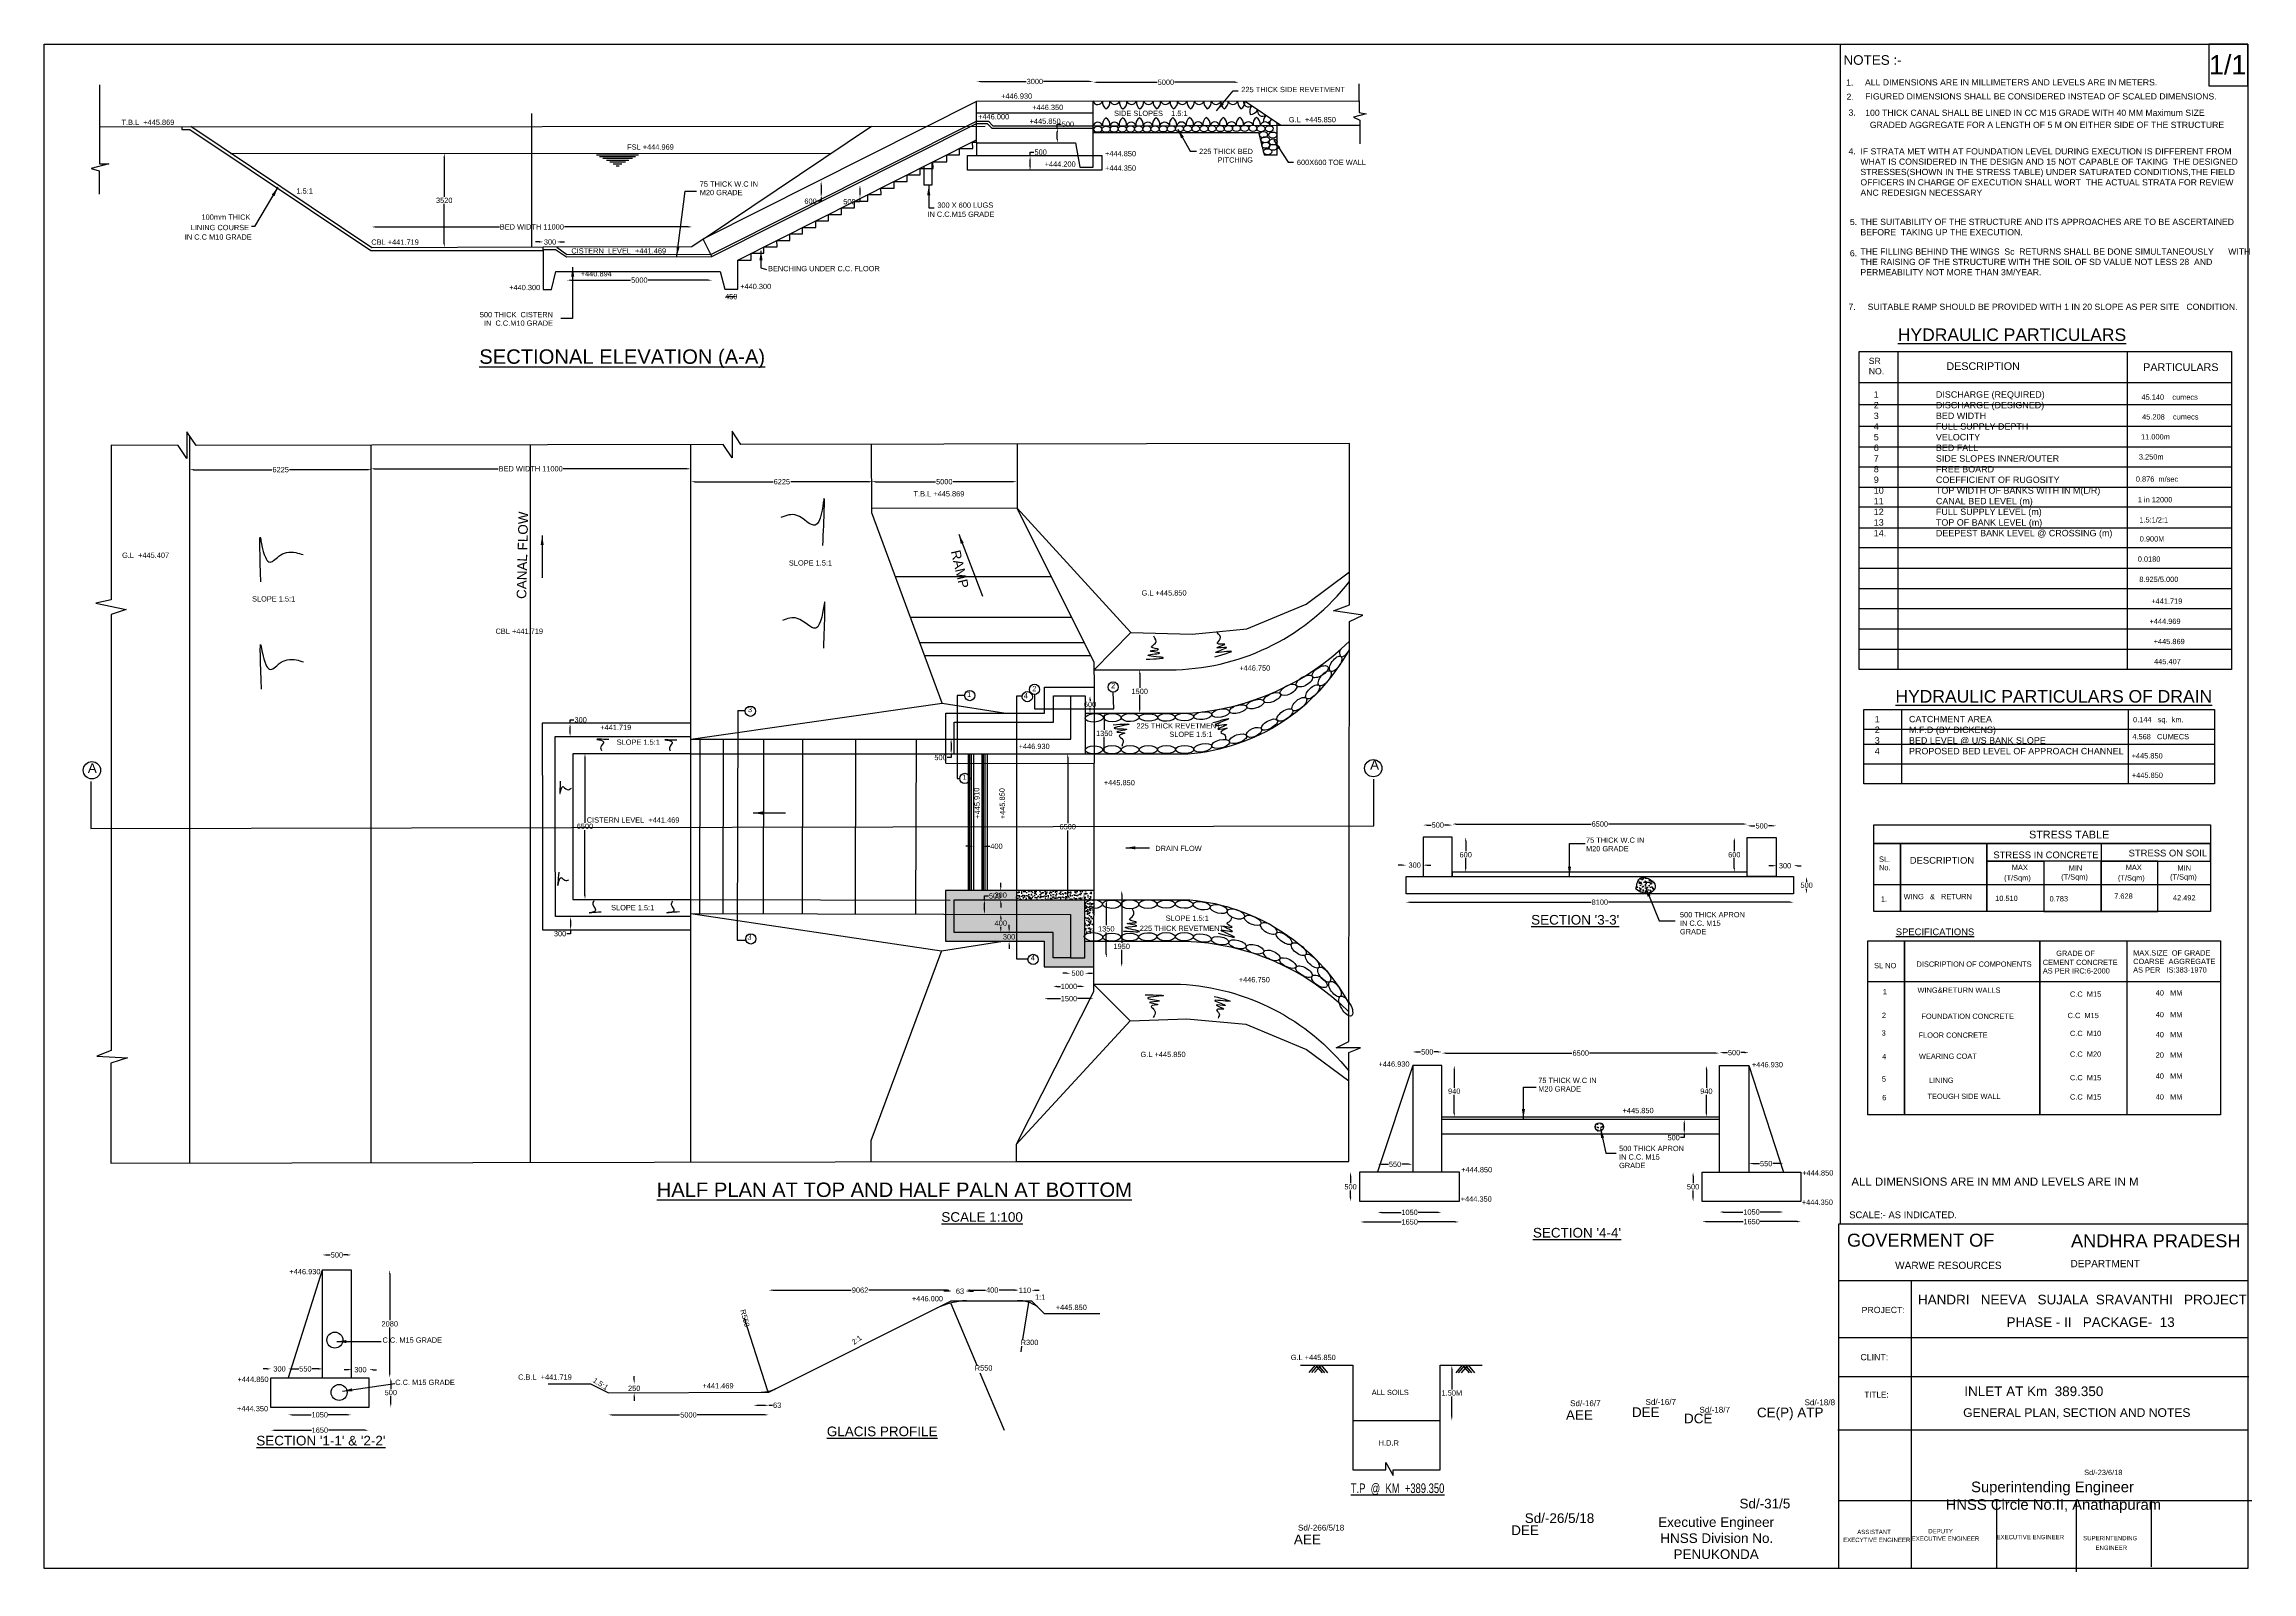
# Model space of a CAD drawing. Header units: inches. Extents: x 12 to 242, y 19 to 178.
import ezdxf

# ---------------------------------------------------------------- set-up
doc = ezdxf.new("R2010")
doc.units = ezdxf.units.IN
doc.header["$MEASUREMENT"] = 0
doc.styles.get("Standard").update_dxf_attribs({"font": 'arial.ttf', "height": 0.55})
doc.dimstyles.get("Standard").update_dxf_attribs({"dimtxt": 0.55, "dimasz": 0.4, "dimexe": 0.18, "dimexo": 0.0625, "dimgap": 0.09, "dimtad": 0, "dimtih": 1, "dimtoh": 1, "dimdec": 4, "dimzin": 0, "dimdsep": 46, "dimtxsty": 'Standard', "dimcen": 0.09, "dimse1": 1, "dimse2": 1, "dimadec": 0, "dimazin": 0, "dimtfac": 1, "dimtdec": 4, "dimtofl": 0, "dimtmove": 0, "dimatfit": 3, "dimfxl": 1, "dimtolj": 1, "dimtzin": 0, "dimarcsym": 0})
pattern_1 = [(50, (0, 0), (0.7172602, -0.0627521), [0.075, -0.825]), (355, (0, 0), (-0.1387513, 0.752192), [0.06, -0.66]), (100.4514, (0.0598, -0.0052), (0.5785094, 0.6894395), [0.0637402, -0.701142]), (46.1842, (0, 0.2), (1.067241, -0.165519), [0.1125, -1.2375]), (96.6356, (0.0889, 0.1862), (0.9346627, 0.974118), [0.09561, -1.051713]), (351.1842, (0, 0.2), (0.934662, 0.9741186), [0.09, -0.99]), (21, (0.1, 0.15), (0.596907, -0.4026189), [0.075, -0.825]), (326, (0.1, 0.15), (0.2433153, 0.72515), [0.06, -0.66]), (71.4514, (0.14974, 0.11645), (0.8402226, 0.3225305), [0.0637402, -0.701142]), (37.5, (0, 0), (0.01215986, 0.33289385), [0, -0.652, 0, -0.67, 0, -0.6625]), (7.5, (0, 0), (0.26306954, 0.3944117), [0, -0.382, 0, -0.637, 0, -0.2525]), (327.5, (-0.223, 0), (0.53382244, -0.02255487), [0, -0.25, 0, -0.78, 0, -1.035]), (317.5, (-0.323, 0), (0.5831862, 0.100105), [0, -0.325, 0, -0.518, 0, -0.735])]

# ---------------------------------------------------------------- blocks, each defined once
blk = doc.blocks.new('*D1')
at = {"color": 0, "lineweight": -2}
for p, q in [((53.99, 166.17), (53.99, 162.05)), ((53.99, 157.18), (53.99, 161.31))]:
    blk.add_line(p, q, dxfattribs=at)
at = {"color": 0}
for points in [[(53.93, 166.17), (54.06, 166.17), (53.99, 166.57)], [(53.93, 157.18), (54.06, 157.18), (53.99, 156.78)]]:
    blk.add_solid(points, dxfattribs=at)
at = {"layer": 'Defpoints', "color": 0}
for p in [(53.98, 166.57), (53.97, 156.78), (53.99, 156.78)]:
    blk.add_point(p, dxfattribs=at)
at = {"color": 0, "insert": (53.99, 161.68), "char_height": 0.55, "attachment_point": 5}
blk.add_mtext('\\A1;3520', dxfattribs=at)
blk = doc.blocks.new('*D2')
at = {"color": 0, "lineweight": -2}
for p, q in [((46.86, 158.92), (59.72, 158.92)), ((79.33, 158.92), (66.47, 158.92))]:
    blk.add_line(p, q, dxfattribs=at)
at = {"color": 0}
for points in [[(46.86, 158.99), (46.86, 158.85), (46.46, 158.92)], [(79.33, 158.99), (79.33, 158.85), (79.73, 158.92)]]:
    blk.add_solid(points, dxfattribs=at)
at = {"layer": 'Defpoints', "color": 0}
for p in [(79.73, 158.92), (46.46, 156.76), (79.73, 156.84)]:
    blk.add_point(p, dxfattribs=at)
at = {"color": 0, "insert": (63.09, 158.92), "char_height": 0.55, "attachment_point": 5}
blk.add_mtext('\\A1;BED WIDTH 11000', dxfattribs=at)
blk = doc.blocks.new('*D3')
at = {"color": 0, "lineweight": -2}
for p, q in [((67.13, 153.39), (73.35, 153.39)), ((81.4, 153.39), (75.17, 153.39))]:
    blk.add_line(p, q, dxfattribs=at)
at = {"color": 0}
for points in [[(67.13, 153.45), (67.13, 153.32), (66.73, 153.39)], [(81.4, 153.45), (81.4, 153.32), (81.8, 153.39)]]:
    blk.add_solid(points, dxfattribs=at)
at = {"layer": 'Defpoints', "color": 0}
for p in [(66.73, 156.06), (81.8, 156.09), (81.8, 153.39)]:
    blk.add_point(p, dxfattribs=at)
at = {"color": 0, "insert": (74.26, 153.39), "char_height": 0.55, "attachment_point": 5}
blk.add_mtext('\\A1;5000', dxfattribs=at)
blk = doc.blocks.new('*D4')
at = {"color": 0, "lineweight": -2}
for p, q in [((93.14, 163.26), (93.14, 162.39)), ((93.14, 161.59), (92.74, 161.59)), ((93.14, 161.99), (93.14, 161.59))]:
    blk.add_line(p, q, dxfattribs=at)
at = {"color": 0}
for points in [[(93.07, 163.26), (93.21, 163.26), (93.14, 163.66)], [(93.07, 162.39), (93.21, 162.39), (93.14, 161.99)]]:
    blk.add_solid(points, dxfattribs=at)
at = {"layer": 'Defpoints', "color": 0}
for p in [(92.78, 163.66), (93.14, 161.99), (93.59, 161.99)]:
    blk.add_point(p, dxfattribs=at)
at = {"color": 0, "insert": (92.04, 161.59), "char_height": 0.55, "attachment_point": 5}
blk.add_mtext('\\A1;600', dxfattribs=at)
blk = doc.blocks.new('*D5')
at = {"color": 0, "lineweight": -2}
for p, q in [((97.17, 162.86), (97.17, 162.34)), ((97.17, 161.54), (96.77, 161.54)), ((97.17, 161.94), (97.17, 161.54))]:
    blk.add_line(p, q, dxfattribs=at)
at = {"color": 0}
for points in [[(97.11, 162.86), (97.24, 162.86), (97.17, 163.26)], [(97.11, 162.34), (97.24, 162.34), (97.17, 161.94)]]:
    blk.add_solid(points, dxfattribs=at)
at = {"layer": 'Defpoints', "color": 0}
for p in [(96.7, 163.26), (97.17, 161.94), (97.33, 161.94)]:
    blk.add_point(p, dxfattribs=at)
at = {"color": 0, "insert": (96.08, 161.54), "char_height": 0.55, "attachment_point": 5}
blk.add_mtext('\\A1;500', dxfattribs=at)
blk = doc.blocks.new('*D6')
at = {"color": 0, "lineweight": -2}
for p, q in [((63.88, 157.36), (63.48, 157.36)), ((66.08, 157.36), (66.48, 157.36))]:
    blk.add_line(p, q, dxfattribs=at)
at = {"color": 0}
for points in [[(63.88, 157.43), (63.88, 157.29), (64.28, 157.36)], [(66.08, 157.43), (66.08, 157.29), (65.68, 157.36)]]:
    blk.add_solid(points, dxfattribs=at)
at = {"layer": 'Defpoints', "color": 0}
for p in [(64.28, 156.83), (65.68, 157.36), (65.68, 156.84)]:
    blk.add_point(p, dxfattribs=at)
at = {"color": 0, "insert": (64.98, 157.36), "char_height": 0.55, "attachment_point": 5}
blk.add_mtext('\\A1;300', dxfattribs=at)
blk = doc.blocks.new('*D7')
at = {"color": 0, "lineweight": -2}
blk.add_line((83.52, 151.68), (84.08, 151.68), dxfattribs=at)
at = {"color": 0}
for points in [[(83.52, 151.75), (83.52, 151.61), (83.12, 151.68)], [(84.08, 151.75), (84.08, 151.61), (84.48, 151.68)]]:
    blk.add_solid(points, dxfattribs=at)
at = {"layer": 'Defpoints', "color": 0}
for p in [(83.12, 152.47), (84.48, 152.45), (84.48, 151.68)]:
    blk.add_point(p, dxfattribs=at)
at = {"color": 0, "insert": (83.8, 151.68), "char_height": 0.55, "attachment_point": 5}
blk.add_mtext('\\A1;450', dxfattribs=at)
blk = doc.blocks.new('*D8')
at = {"color": 0, "lineweight": -2}
for p, q in [((109.7, 174.03), (114.43, 174.03)), ((120.99, 174.03), (116.25, 174.03))]:
    blk.add_line(p, q, dxfattribs=at)
at = {"color": 0}
for points in [[(109.7, 174.09), (109.7, 173.96), (109.3, 174.03)], [(120.99, 174.09), (120.99, 173.96), (121.39, 174.03)]]:
    blk.add_solid(points, dxfattribs=at)
at = {"layer": 'Defpoints', "color": 0}
for p in [(121.39, 174.03), (121.39, 172.03), (109.3, 171.89)]:
    blk.add_point(p, dxfattribs=at)
at = {"color": 0, "insert": (115.34, 174.03), "char_height": 0.55, "attachment_point": 5}
blk.add_mtext('\\A1;3000', dxfattribs=at)
blk = doc.blocks.new('*D9')
at = {"color": 0, "lineweight": -2}
for p, q in [((121.8, 173.95), (128.04, 173.95)), ((136.11, 173.95), (129.86, 173.95))]:
    blk.add_line(p, q, dxfattribs=at)
at = {"color": 0}
for points in [[(121.8, 174.02), (121.8, 173.88), (121.4, 173.95)], [(136.11, 174.02), (136.11, 173.88), (136.51, 173.95)]]:
    blk.add_solid(points, dxfattribs=at)
at = {"layer": 'Defpoints', "color": 0}
for p in [(121.4, 171.99), (136.51, 173.95), (136.51, 172.03)]:
    blk.add_point(p, dxfattribs=at)
at = {"color": 0, "insert": (128.95, 173.95), "char_height": 0.55, "attachment_point": 5}
blk.add_mtext('\\A1;5000', dxfattribs=at)
blk = doc.blocks.new('*D10')
at = {"color": 0, "lineweight": -2}
for p, q in [((117.67, 169.19), (117.67, 169.59)), ((117.67, 169.59), (118.07, 169.59)), ((117.67, 168.05), (117.67, 168.79))]:
    blk.add_line(p, q, dxfattribs=at)
at = {"color": 0}
for points in [[(117.61, 168.79), (117.74, 168.79), (117.67, 169.19)], [(117.61, 168.05), (117.74, 168.05), (117.67, 167.65)]]:
    blk.add_solid(points, dxfattribs=at)
at = {"layer": 'Defpoints', "color": 0}
for p in [(117.59, 169.19), (117.6, 167.65), (117.67, 169.19)]:
    blk.add_point(p, dxfattribs=at)
at = {"color": 0, "insert": (118.77, 169.59), "char_height": 0.55, "attachment_point": 5}
blk.add_mtext('\\A1;500', dxfattribs=at)
blk = doc.blocks.new('*D11')
at = {"color": 0, "lineweight": -2}
for p, q in [((114.84, 166.29), (114.84, 166.69)), ((114.84, 166.69), (115.24, 166.69)), ((114.84, 165.16), (114.84, 165.89))]:
    blk.add_line(p, q, dxfattribs=at)
at = {"color": 0}
for points in [[(114.78, 165.89), (114.91, 165.89), (114.84, 166.29)], [(114.78, 165.16), (114.91, 165.16), (114.84, 164.76)]]:
    blk.add_solid(points, dxfattribs=at)
at = {"layer": 'Defpoints', "color": 0}
for p in [(114.76, 166.29), (114.84, 166.29), (114.78, 164.76)]:
    blk.add_point(p, dxfattribs=at)
at = {"color": 0, "insert": (115.94, 166.69), "char_height": 0.55, "attachment_point": 5}
blk.add_mtext('\\A1;500', dxfattribs=at)
blk = doc.blocks.new('*D12')
at = {"color": 0, "lineweight": -2}
for p, q in [((46.76, 133.79), (59.6, 133.79)), ((79.18, 133.79), (66.35, 133.79))]:
    blk.add_line(p, q, dxfattribs=at)
at = {"color": 0}
for points in [[(46.76, 133.86), (46.76, 133.72), (46.36, 133.79)], [(79.18, 133.86), (79.18, 133.72), (79.58, 133.79)]]:
    blk.add_solid(points, dxfattribs=at)
at = {"layer": 'Defpoints', "color": 0}
for p in [(46.36, 133.79), (46.36, 133.64), (79.58, 133.69)]:
    blk.add_point(p, dxfattribs=at)
at = {"color": 0, "insert": (62.97, 133.79), "char_height": 0.55, "attachment_point": 5}
blk.add_mtext('\\A1;BED WIDTH 11000', dxfattribs=at)
blk = doc.blocks.new('*D13')
at = {"color": 0, "lineweight": -2}
for p, q in [((27.96, 133.7), (36.09, 133.7)), ((46.05, 133.7), (37.92, 133.7))]:
    blk.add_line(p, q, dxfattribs=at)
at = {"color": 0}
for points in [[(27.96, 133.77), (27.96, 133.63), (27.56, 133.7)], [(46.05, 133.77), (46.05, 133.63), (46.45, 133.7)]]:
    blk.add_solid(points, dxfattribs=at)
at = {"layer": 'Defpoints', "color": 0}
for p in [(27.56, 133.65), (46.45, 133.75), (46.45, 133.7)]:
    blk.add_point(p, dxfattribs=at)
at = {"color": 0, "insert": (37, 133.7), "char_height": 0.55, "attachment_point": 5}
blk.add_mtext('\\A1;6225', dxfattribs=at)
blk = doc.blocks.new('*D14')
at = {"color": 0, "lineweight": -2}
for p, q in [((80.02, 132.45), (88.15, 132.45)), ((98.1, 132.45), (89.98, 132.45))]:
    blk.add_line(p, q, dxfattribs=at)
at = {"color": 0}
for points in [[(80.02, 132.51), (80.02, 132.38), (79.62, 132.45)], [(98.1, 132.51), (98.1, 132.38), (98.5, 132.45)]]:
    blk.add_solid(points, dxfattribs=at)
at = {"layer": 'Defpoints', "color": 0}
for p in [(79.62, 132.4), (98.5, 132.49), (98.5, 132.45)]:
    blk.add_point(p, dxfattribs=at)
at = {"color": 0, "insert": (89.06, 132.45), "char_height": 0.55, "attachment_point": 5}
blk.add_mtext('\\A1;6225', dxfattribs=at)
blk = doc.blocks.new('*D15')
at = {"color": 0, "lineweight": -2}
for p, q in [((98.78, 132.45), (105.02, 132.45)), ((113.07, 132.45), (106.84, 132.45))]:
    blk.add_line(p, q, dxfattribs=at)
at = {"color": 0}
for points in [[(98.78, 132.52), (98.78, 132.39), (98.38, 132.45)], [(113.07, 132.52), (113.07, 132.39), (113.47, 132.45)]]:
    blk.add_solid(points, dxfattribs=at)
at = {"layer": 'Defpoints', "color": 0}
for p in [(98.38, 132.36), (113.47, 132.45), (113.47, 132.42)]:
    blk.add_point(p, dxfattribs=at)
at = {"color": 0, "insert": (105.93, 132.45), "char_height": 0.55, "attachment_point": 5}
blk.add_mtext('\\A1;5000', dxfattribs=at)
blk = doc.blocks.new('*D16')
at = {"color": 0, "lineweight": -2}
for p, q in [((67.06, 107.31), (67.06, 107.71)), ((67.06, 107.71), (67.46, 107.71)), ((67.06, 106.38), (67.06, 106.91))]:
    blk.add_line(p, q, dxfattribs=at)
at = {"color": 0}
for points in [[(66.99, 106.91), (67.13, 106.91), (67.06, 107.31)], [(66.99, 106.38), (67.13, 106.38), (67.06, 105.98)]]:
    blk.add_solid(points, dxfattribs=at)
at = {"layer": 'Defpoints', "color": 0}
for p in [(67, 107.31), (67, 105.98), (67.06, 107.31)]:
    blk.add_point(p, dxfattribs=at)
at = {"color": 0, "insert": (68.16, 107.71), "char_height": 0.55, "attachment_point": 5}
blk.add_mtext('\\A1;300', dxfattribs=at)
blk = doc.blocks.new('*D17')
at = {"color": 0, "lineweight": -2}
for p, q in [((68.61, 103.8), (68.61, 97.01)), ((68.61, 89.47), (68.61, 96.26))]:
    blk.add_line(p, q, dxfattribs=at)
at = {"color": 0}
for points in [[(68.54, 103.8), (68.68, 103.8), (68.61, 104.2)], [(68.54, 89.47), (68.68, 89.47), (68.61, 89.07)]]:
    blk.add_solid(points, dxfattribs=at)
at = {"layer": 'Defpoints', "color": 0}
for p in [(68.74, 104.2), (68.61, 89.07), (68.74, 89.07)]:
    blk.add_point(p, dxfattribs=at)
at = {"color": 0, "insert": (68.61, 96.64), "char_height": 0.55, "attachment_point": 5}
blk.add_mtext('\\A1;6500', dxfattribs=at)
blk = doc.blocks.new('*D18')
at = {"color": 0, "lineweight": -2}
for p, q in [((67.11, 85.49), (66.71, 85.49)), ((67.11, 86.83), (67.11, 86.29)), ((67.11, 85.89), (67.11, 85.49))]:
    blk.add_line(p, q, dxfattribs=at)
at = {"color": 0}
for points in [[(67.05, 86.83), (67.18, 86.83), (67.11, 87.23)], [(67.05, 86.29), (67.18, 86.29), (67.11, 85.89)]]:
    blk.add_solid(points, dxfattribs=at)
at = {"layer": 'Defpoints', "color": 0}
for p in [(66.92, 87.23), (66.92, 85.89), (67.11, 85.89)]:
    blk.add_point(p, dxfattribs=at)
at = {"color": 0, "insert": (66.02, 85.49), "char_height": 0.55, "attachment_point": 5}
blk.add_mtext('\\A1;300', dxfattribs=at)
blk = doc.blocks.new('*D19')
at = {"color": 0, "lineweight": -2}
for p, q in [((106.64, 103.79), (106.24, 103.79)), ((106.64, 105.3), (106.64, 104.59)), ((106.64, 104.19), (106.64, 103.79))]:
    blk.add_line(p, q, dxfattribs=at)
at = {"color": 0}
for points in [[(106.57, 105.3), (106.71, 105.3), (106.64, 105.7)], [(106.57, 104.59), (106.71, 104.59), (106.64, 104.19)]]:
    blk.add_solid(points, dxfattribs=at)
at = {"layer": 'Defpoints', "color": 0}
for p in [(106.66, 105.7), (106.61, 104.19), (106.64, 104.19)]:
    blk.add_point(p, dxfattribs=at)
at = {"color": 0, "insert": (105.54, 103.79), "char_height": 0.55, "attachment_point": 5}
blk.add_mtext('\\A1;500', dxfattribs=at)
blk = doc.blocks.new('*D20')
at = {"color": 0, "lineweight": -2}
for p, q in [((122.55, 108.01), (122.55, 106.67)), ((122.55, 104.6), (122.55, 105.93))]:
    blk.add_line(p, q, dxfattribs=at)
at = {"color": 0}
for points in [[(122.48, 108.01), (122.62, 108.01), (122.55, 108.41)], [(122.48, 104.6), (122.62, 104.6), (122.55, 104.2)]]:
    blk.add_solid(points, dxfattribs=at)
at = {"layer": 'Defpoints', "color": 0}
for p in [(122.55, 108.41), (122.55, 108.41), (122.5, 104.2)]:
    blk.add_point(p, dxfattribs=at)
at = {"color": 0, "insert": (122.55, 106.3), "char_height": 0.55, "attachment_point": 5}
blk.add_mtext('\\A1;1350', dxfattribs=at)
blk = doc.blocks.new('*D21')
at = {"color": 0, "lineweight": -2}
for p, q in [((121.07, 109.81), (121.07, 109.68)), ((121.07, 108.81), (121.07, 108.94))]:
    blk.add_line(p, q, dxfattribs=at)
at = {"color": 0}
for points in [[(121, 109.81), (121.13, 109.81), (121.07, 110.21)], [(121, 108.81), (121.13, 108.81), (121.07, 108.41)]]:
    blk.add_solid(points, dxfattribs=at)
at = {"layer": 'Defpoints', "color": 0}
for p in [(120.56, 110.21), (121.07, 110.21), (120.56, 108.41)]:
    blk.add_point(p, dxfattribs=at)
at = {"color": 0, "insert": (121.07, 109.31), "char_height": 0.55, "attachment_point": 5}
blk.add_mtext('\\A1;600', dxfattribs=at)
blk = doc.blocks.new('*D22')
at = {"color": 0, "lineweight": -2}
for p, q in [((126.23, 112.51), (126.23, 111.03)), ((126.23, 108.81), (126.23, 110.29))]:
    blk.add_line(p, q, dxfattribs=at)
at = {"color": 0}
for points in [[(126.16, 112.51), (126.3, 112.51), (126.23, 112.91)], [(126.16, 108.81), (126.3, 108.81), (126.23, 108.41)]]:
    blk.add_solid(points, dxfattribs=at)
at = {"layer": 'Defpoints', "color": 0}
for p in [(126.23, 112.91), (126.24, 112.91), (126.22, 108.41)]:
    blk.add_point(p, dxfattribs=at)
at = {"color": 0, "insert": (126.23, 110.66), "char_height": 0.55, "attachment_point": 5}
blk.add_mtext('\\A1;1500', dxfattribs=at)
blk = doc.blocks.new('*D23')
at = {"color": 0, "lineweight": -2}
for p, q in [((108.56, 94.57), (108.16, 94.57)), ((110.25, 94.57), (110.65, 94.57))]:
    blk.add_line(p, q, dxfattribs=at)
at = {"color": 0}
for points in [[(108.56, 94.64), (108.56, 94.5), (108.96, 94.57)], [(110.25, 94.64), (110.25, 94.5), (109.85, 94.57)]]:
    blk.add_solid(points, dxfattribs=at)
at = {"layer": 'Defpoints', "color": 0}
for p in [(109.85, 94.57), (108.96, 94.01), (109.85, 94.01)]:
    blk.add_point(p, dxfattribs=at)
at = {"color": 0, "insert": (111.35, 94.57), "char_height": 0.55, "attachment_point": 5}
blk.add_mtext('\\A1;400', dxfattribs=at)
blk = doc.blocks.new('*D24')
at = {"color": 0, "lineweight": -2}
for p, q in [((118.75, 103.78), (118.75, 96.97)), ((118.75, 89.41), (118.75, 96.22))]:
    blk.add_line(p, q, dxfattribs=at)
at = {"color": 0}
for points in [[(118.69, 103.78), (118.82, 103.78), (118.75, 104.18)], [(118.69, 89.41), (118.82, 89.41), (118.75, 89.01)]]:
    blk.add_solid(points, dxfattribs=at)
at = {"layer": 'Defpoints', "color": 0}
for p in [(118.76, 104.18), (118.75, 89.01), (118.75, 89.01)]:
    blk.add_point(p, dxfattribs=at)
at = {"color": 0, "insert": (118.75, 96.6), "char_height": 0.55, "attachment_point": 5}
blk.add_mtext('\\A1;6500', dxfattribs=at)
blk = doc.blocks.new('*D25')
at = {"color": 0, "lineweight": -2}
for p, q in [((111.79, 90.37), (111.79, 90.77)), ((111.79, 88.61), (111.79, 88.21))]:
    blk.add_line(p, q, dxfattribs=at)
at = {"color": 0}
for points in [[(111.73, 90.37), (111.86, 90.37), (111.79, 89.97)], [(111.73, 88.61), (111.86, 88.61), (111.79, 89.01)]]:
    blk.add_solid(points, dxfattribs=at)
at = {"layer": 'Defpoints', "color": 0}
for p in [(111.78, 89.97), (111.79, 89.97), (111.8, 89.01)]:
    blk.add_point(p, dxfattribs=at)
at = {"color": 0, "insert": (111.79, 89.49), "char_height": 0.55, "attachment_point": 5}
blk.add_mtext('\\A1;300', dxfattribs=at)
blk = doc.blocks.new('*D26')
at = {"color": 0, "lineweight": -2}
for p, q in [((110.12, 89.01), (110.12, 89.41)), ((110.12, 89.41), (110.52, 89.41)), ((110.12, 87.92), (110.12, 88.61))]:
    blk.add_line(p, q, dxfattribs=at)
at = {"color": 0}
for points in [[(110.05, 88.61), (110.18, 88.61), (110.12, 89.01)], [(110.05, 87.92), (110.18, 87.92), (110.12, 87.52)]]:
    blk.add_solid(points, dxfattribs=at)
at = {"layer": 'Defpoints', "color": 0}
for p in [(110.12, 89.01), (110.63, 89.01), (110.63, 87.52)]:
    blk.add_point(p, dxfattribs=at)
at = {"color": 0, "insert": (111.21, 89.41), "char_height": 0.55, "attachment_point": 5}
blk.add_mtext('\\A1;500', dxfattribs=at)
blk = doc.blocks.new('*D27')
at = {"color": 0, "lineweight": -2}
for p, q in [((111.8, 87.12), (111.8, 86.95)), ((111.8, 86.03), (111.8, 86.21))]:
    blk.add_line(p, q, dxfattribs=at)
at = {"color": 0}
for points in [[(111.73, 87.12), (111.87, 87.12), (111.8, 87.52)], [(111.73, 86.03), (111.87, 86.03), (111.8, 85.63)]]:
    blk.add_solid(points, dxfattribs=at)
at = {"layer": 'Defpoints', "color": 0}
for p in [(111.79, 87.52), (111.79, 85.63), (111.8, 85.63)]:
    blk.add_point(p, dxfattribs=at)
at = {"color": 0, "insert": (111.8, 86.58), "char_height": 0.55, "attachment_point": 5}
blk.add_mtext('\\A1;400', dxfattribs=at)
blk = doc.blocks.new('*D28')
at = {"color": 0, "lineweight": -2}
for p, q in [((112.66, 86.02), (112.66, 86.42)), ((112.66, 84.3), (112.66, 83.9))]:
    blk.add_line(p, q, dxfattribs=at)
at = {"color": 0}
for points in [[(112.6, 86.02), (112.73, 86.02), (112.66, 85.62)], [(112.6, 84.3), (112.73, 84.3), (112.66, 84.7)]]:
    blk.add_solid(points, dxfattribs=at)
at = {"layer": 'Defpoints', "color": 0}
for p in [(112.71, 85.62), (112.66, 84.7), (112.71, 84.7)]:
    blk.add_point(p, dxfattribs=at)
at = {"color": 0, "insert": (112.66, 85.16), "char_height": 0.55, "attachment_point": 5}
blk.add_mtext('\\A1;300', dxfattribs=at)
blk = doc.blocks.new('*D29')
at = {"color": 0, "lineweight": -2}
for p, q in [((118.63, 81.38), (118.23, 81.38)), ((120.94, 81.38), (121.34, 81.38))]:
    blk.add_line(p, q, dxfattribs=at)
at = {"color": 0}
for points in [[(118.63, 81.44), (118.63, 81.31), (119.03, 81.38)], [(120.94, 81.44), (120.94, 81.31), (120.54, 81.38)]]:
    blk.add_solid(points, dxfattribs=at)
at = {"layer": 'Defpoints', "color": 0}
for p in [(119.03, 82.97), (120.54, 82.97), (120.54, 81.38)]:
    blk.add_point(p, dxfattribs=at)
at = {"color": 0, "insert": (119.78, 81.38), "char_height": 0.55, "attachment_point": 5}
blk.add_mtext('\\A1;500', dxfattribs=at)
blk = doc.blocks.new('*D30')
at = {"color": 0, "lineweight": -2}
for p, q in [((117.63, 80.01), (118, 80.01)), ((120.14, 80.01), (119.77, 80.01))]:
    blk.add_line(p, q, dxfattribs=at)
at = {"color": 0}
for points in [[(117.63, 80.08), (117.63, 79.94), (117.23, 80.01)], [(120.14, 80.08), (120.14, 79.94), (120.54, 80.01)]]:
    blk.add_solid(points, dxfattribs=at)
at = {"layer": 'Defpoints', "color": 0}
for p in [(117.23, 82.97), (120.54, 82.97), (120.54, 80.01)]:
    blk.add_point(p, dxfattribs=at)
at = {"color": 0, "insert": (118.88, 80.01), "char_height": 0.55, "attachment_point": 5}
blk.add_mtext('\\A1;1000', dxfattribs=at)
blk = doc.blocks.new('*D31')
at = {"color": 0, "lineweight": -2}
for p, q in [((116.7, 78.74), (117.99, 78.74)), ((121.05, 78.74), (119.76, 78.74))]:
    blk.add_line(p, q, dxfattribs=at)
at = {"color": 0}
for points in [[(116.7, 78.8), (116.7, 78.67), (116.3, 78.74)], [(121.05, 78.8), (121.05, 78.67), (121.45, 78.74)]]:
    blk.add_solid(points, dxfattribs=at)
at = {"layer": 'Defpoints', "color": 0}
for p in [(116.3, 82.04), (121.45, 82.03), (121.45, 78.74)]:
    blk.add_point(p, dxfattribs=at)
at = {"color": 0, "insert": (118.88, 78.74), "char_height": 0.55, "attachment_point": 5}
blk.add_mtext('\\A1;1500', dxfattribs=at)
blk = doc.blocks.new('*D32')
at = {"color": 0, "lineweight": -2}
for p, q in [((122.76, 88.61), (122.76, 86.36)), ((122.76, 83.37), (122.76, 85.62))]:
    blk.add_line(p, q, dxfattribs=at)
at = {"color": 0}
for points in [[(122.7, 88.61), (122.83, 88.61), (122.76, 89.01)], [(122.7, 83.37), (122.83, 83.37), (122.76, 82.97)]]:
    blk.add_solid(points, dxfattribs=at)
at = {"layer": 'Defpoints', "color": 0}
for p in [(120.54, 89.01), (120.54, 82.97), (122.76, 82.97)]:
    blk.add_point(p, dxfattribs=at)
at = {"color": 0, "insert": (122.76, 85.99), "char_height": 0.55, "attachment_point": 5}
blk.add_mtext('\\A1;1350', dxfattribs=at)
blk = doc.blocks.new('*D33')
at = {"color": 0, "lineweight": -2}
for p, q in [((124.36, 89.57), (124.36, 84.54)), ((124.36, 82.43), (124.36, 83.8))]:
    blk.add_line(p, q, dxfattribs=at)
at = {"color": 0}
for points in [[(124.29, 89.57), (124.43, 89.57), (124.36, 89.97)], [(124.29, 82.43), (124.43, 82.43), (124.36, 82.03)]]:
    blk.add_solid(points, dxfattribs=at)
at = {"layer": 'Defpoints', "color": 0}
for p in [(121.47, 89.97), (121.45, 82.03), (124.36, 82.03)]:
    blk.add_point(p, dxfattribs=at)
at = {"color": 0, "insert": (124.36, 84.17), "char_height": 0.55, "attachment_point": 5}
blk.add_mtext('\\A1;1950', dxfattribs=at)
blk = doc.blocks.new('*D34')
at = {"color": 0, "lineweight": -2}
for p, q in [((156.08, 96.77), (156.49, 96.77)), ((158.3, 96.77), (157.88, 96.77))]:
    blk.add_line(p, q, dxfattribs=at)
at = {"color": 0}
for points in [[(156.08, 96.84), (156.08, 96.71), (155.68, 96.77)], [(158.3, 96.84), (158.3, 96.71), (158.7, 96.77)]]:
    blk.add_solid(points, dxfattribs=at)
at = {"layer": 'Defpoints', "color": 0}
for p in [(158.7, 96.77), (155.68, 95.51), (158.7, 95.51)]:
    blk.add_point(p, dxfattribs=at)
at = {"color": 0, "insert": (157.19, 96.77), "char_height": 0.55, "attachment_point": 5}
blk.add_mtext('\\A1;500', dxfattribs=at)
blk = doc.blocks.new('*D35')
at = {"color": 0, "lineweight": -2}
for p, q in [((160.09, 95.11), (160.09, 94.06)), ((160.09, 92.28), (160.09, 93.32))]:
    blk.add_line(p, q, dxfattribs=at)
at = {"color": 0}
for points in [[(160.02, 95.11), (160.16, 95.11), (160.09, 95.51)], [(160.02, 92.28), (160.16, 92.28), (160.09, 91.88)]]:
    blk.add_solid(points, dxfattribs=at)
at = {"layer": 'Defpoints', "color": 0}
for p in [(158.7, 95.51), (158.7, 91.88), (160.09, 91.88)]:
    blk.add_point(p, dxfattribs=at)
at = {"color": 0, "insert": (160.09, 93.69), "char_height": 0.55, "attachment_point": 5}
blk.add_mtext('\\A1;600', dxfattribs=at)
blk = doc.blocks.new('*D36')
at = {"color": 0, "lineweight": -2}
for p, q in [((153.49, 92.61), (153.09, 92.61)), ((156.08, 92.61), (156.48, 92.61))]:
    blk.add_line(p, q, dxfattribs=at)
at = {"color": 0}
for points in [[(153.49, 92.68), (153.49, 92.54), (153.89, 92.61)], [(156.08, 92.68), (156.08, 92.54), (155.68, 92.61)]]:
    blk.add_solid(points, dxfattribs=at)
at = {"layer": 'Defpoints', "color": 0}
for p in [(155.68, 92.61), (153.89, 91.42), (155.68, 91.42)]:
    blk.add_point(p, dxfattribs=at)
at = {"color": 0, "insert": (154.79, 92.61), "char_height": 0.55, "attachment_point": 5}
blk.add_mtext('\\A1;300', dxfattribs=at)
blk = doc.blocks.new('*D37')
at = {"color": 0, "lineweight": -2}
for p, q in [((159.1, 96.88), (173.11, 96.88)), ((188.94, 96.88), (174.93, 96.88))]:
    blk.add_line(p, q, dxfattribs=at)
at = {"color": 0}
for points in [[(159.1, 96.95), (159.1, 96.81), (158.7, 96.88)], [(188.94, 96.95), (188.94, 96.81), (189.34, 96.88)]]:
    blk.add_solid(points, dxfattribs=at)
at = {"layer": 'Defpoints', "color": 0}
for p in [(189.34, 96.88), (158.7, 95.51), (189.34, 95.5)]:
    blk.add_point(p, dxfattribs=at)
at = {"color": 0, "insert": (174.02, 96.88), "char_height": 0.55, "attachment_point": 5}
blk.add_mtext('\\A1;6500', dxfattribs=at)
blk = doc.blocks.new('*D38')
at = {"color": 0, "lineweight": -2}
for p, q in [((189.72, 96.69), (190.13, 96.69)), ((191.94, 96.69), (191.53, 96.69))]:
    blk.add_line(p, q, dxfattribs=at)
at = {"color": 0}
for points in [[(189.72, 96.76), (189.72, 96.63), (189.32, 96.69)], [(191.94, 96.76), (191.94, 96.63), (192.34, 96.69)]]:
    blk.add_solid(points, dxfattribs=at)
at = {"layer": 'Defpoints', "color": 0}
for p in [(192.34, 96.69), (189.32, 95.43), (192.34, 95.43)]:
    blk.add_point(p, dxfattribs=at)
at = {"color": 0, "insert": (190.83, 96.69), "char_height": 0.55, "attachment_point": 5}
blk.add_mtext('\\A1;500', dxfattribs=at)
blk = doc.blocks.new('*D39')
at = {"color": 0, "lineweight": -2}
for p, q in [((191.97, 92.55), (191.57, 92.55)), ((194.55, 92.55), (194.95, 92.55))]:
    blk.add_line(p, q, dxfattribs=at)
at = {"color": 0}
for points in [[(191.97, 92.62), (191.97, 92.49), (192.37, 92.55)], [(194.55, 92.62), (194.55, 92.49), (194.15, 92.55)]]:
    blk.add_solid(points, dxfattribs=at)
at = {"layer": 'Defpoints', "color": 0}
for p in [(194.15, 92.55), (192.37, 91.36), (194.15, 91.36)]:
    blk.add_point(p, dxfattribs=at)
at = {"color": 0, "insert": (193.26, 92.55), "char_height": 0.55, "attachment_point": 5}
blk.add_mtext('\\A1;300', dxfattribs=at)
blk = doc.blocks.new('*D40')
at = {"color": 0, "lineweight": -2}
for p, q in [((187.99, 95.09), (187.99, 94.06)), ((187.99, 92.3), (187.99, 93.32))]:
    blk.add_line(p, q, dxfattribs=at)
at = {"color": 0}
for points in [[(187.92, 95.09), (188.06, 95.09), (187.99, 95.49)], [(187.92, 92.3), (188.06, 92.3), (187.99, 91.9)]]:
    blk.add_solid(points, dxfattribs=at)
at = {"layer": 'Defpoints', "color": 0}
for p in [(189.33, 95.49), (187.99, 91.9), (189.33, 91.9)]:
    blk.add_point(p, dxfattribs=at)
at = {"color": 0, "insert": (187.99, 93.69), "char_height": 0.55, "attachment_point": 5}
blk.add_mtext('\\A1;600', dxfattribs=at)
blk = doc.blocks.new('*D41')
at = {"color": 0, "lineweight": -2}
for p, q in [((195.5, 91.01), (195.5, 90.89)), ((195.5, 90.03), (195.5, 90.15))]:
    blk.add_line(p, q, dxfattribs=at)
at = {"color": 0}
for points in [[(195.43, 91.01), (195.56, 91.01), (195.5, 91.41)], [(195.43, 90.03), (195.56, 90.03), (195.5, 89.63)]]:
    blk.add_solid(points, dxfattribs=at)
at = {"layer": 'Defpoints', "color": 0}
for p in [(194.15, 91.41), (194.16, 89.63), (195.5, 89.63)]:
    blk.add_point(p, dxfattribs=at)
at = {"color": 0, "insert": (195.5, 90.52), "char_height": 0.55, "attachment_point": 5}
blk.add_mtext('\\A1;500', dxfattribs=at)
blk = doc.blocks.new('*D42')
at = {"color": 0, "lineweight": -2}
for p, q in [((154.28, 88.76), (173.11, 88.76)), ((193.76, 88.76), (174.93, 88.76))]:
    blk.add_line(p, q, dxfattribs=at)
at = {"color": 0}
for points in [[(154.28, 88.82), (154.28, 88.69), (153.88, 88.76)], [(193.76, 88.82), (193.76, 88.69), (194.16, 88.76)]]:
    blk.add_solid(points, dxfattribs=at)
at = {"layer": 'Defpoints', "color": 0}
for p in [(153.88, 89.61), (194.16, 89.63), (194.16, 88.76)]:
    blk.add_point(p, dxfattribs=at)
at = {"color": 0, "insert": (174.02, 88.76), "char_height": 0.55, "attachment_point": 5}
blk.add_mtext('\\A1;8100', dxfattribs=at)
blk = doc.blocks.new('*D43')
at = {"color": 0, "lineweight": -2}
for p, q in [((158.04, 73.08), (171.13, 73.08)), ((186.04, 73.08), (172.95, 73.08))]:
    blk.add_line(p, q, dxfattribs=at)
at = {"color": 0}
for points in [[(158.04, 73.15), (158.04, 73.02), (157.64, 73.08)], [(186.04, 73.15), (186.04, 73.02), (186.44, 73.08)]]:
    blk.add_solid(points, dxfattribs=at)
at = {"layer": 'Defpoints', "color": 0}
for p in [(157.64, 71.82), (186.44, 73.08), (186.44, 71.73)]:
    blk.add_point(p, dxfattribs=at)
at = {"color": 0, "insert": (172.04, 73.08), "char_height": 0.55, "attachment_point": 5}
blk.add_mtext('\\A1;6500', dxfattribs=at)
blk = doc.blocks.new('*D44')
at = {"color": 0, "lineweight": -2}
for p, q in [((154.99, 73.2), (155.4, 73.2)), ((157.2, 73.2), (156.79, 73.2))]:
    blk.add_line(p, q, dxfattribs=at)
at = {"color": 0}
for points in [[(154.99, 73.27), (154.99, 73.13), (154.59, 73.2)], [(157.2, 73.27), (157.2, 73.13), (157.6, 73.2)]]:
    blk.add_solid(points, dxfattribs=at)
at = {"layer": 'Defpoints', "color": 0}
for p in [(154.59, 71.8), (157.6, 73.2), (157.6, 71.79)]:
    blk.add_point(p, dxfattribs=at)
at = {"color": 0, "insert": (156.1, 73.2), "char_height": 0.55, "attachment_point": 5}
blk.add_mtext('\\A1;500', dxfattribs=at)
blk = doc.blocks.new('*D45')
at = {"color": 0, "lineweight": -2}
for p, q in [((186.86, 73.13), (187.27, 73.13)), ((189.08, 73.13), (188.67, 73.13))]:
    blk.add_line(p, q, dxfattribs=at)
at = {"color": 0}
for points in [[(186.86, 73.2), (186.86, 73.06), (186.46, 73.13)], [(189.08, 73.2), (189.08, 73.06), (189.48, 73.13)]]:
    blk.add_solid(points, dxfattribs=at)
at = {"layer": 'Defpoints', "color": 0}
for p in [(186.46, 71.73), (189.48, 73.13), (189.48, 71.72)]:
    blk.add_point(p, dxfattribs=at)
at = {"color": 0, "insert": (187.97, 73.13), "char_height": 0.55, "attachment_point": 5}
blk.add_mtext('\\A1;500', dxfattribs=at)
blk = doc.blocks.new('*D46')
at = {"color": 0, "lineweight": -2}
for p, q in [((158.9, 71.38), (158.9, 69.49)), ((158.9, 66.85), (158.9, 68.74))]:
    blk.add_line(p, q, dxfattribs=at)
at = {"color": 0}
for points in [[(158.84, 71.38), (158.97, 71.38), (158.9, 71.78)], [(158.84, 66.85), (158.97, 66.85), (158.9, 66.45)]]:
    blk.add_solid(points, dxfattribs=at)
at = {"layer": 'Defpoints', "color": 0}
for p in [(157.61, 71.78), (157.6, 66.45), (158.9, 66.45)]:
    blk.add_point(p, dxfattribs=at)
at = {"color": 0, "insert": (158.9, 69.12), "char_height": 0.55, "attachment_point": 5}
blk.add_mtext('\\A1;940', dxfattribs=at)
blk = doc.blocks.new('*D47')
at = {"color": 0, "lineweight": -2}
for p, q in [((185.09, 71.38), (185.09, 69.49)), ((185.09, 66.86), (185.09, 68.74))]:
    blk.add_line(p, q, dxfattribs=at)
at = {"color": 0}
for points in [[(185.02, 71.38), (185.16, 71.38), (185.09, 71.78)], [(185.02, 66.86), (185.16, 66.86), (185.09, 66.46)]]:
    blk.add_solid(points, dxfattribs=at)
at = {"layer": 'Defpoints', "color": 0}
for p in [(186.44, 71.78), (185.09, 66.46), (186.44, 66.46)]:
    blk.add_point(p, dxfattribs=at)
at = {"color": 0, "insert": (185.09, 69.12), "char_height": 0.55, "attachment_point": 5}
blk.add_mtext('\\A1;940', dxfattribs=at)
blk = doc.blocks.new('*D48')
at = {"color": 0, "lineweight": -2}
for p, q in [((182.79, 64.3), (182.39, 64.3)), ((182.79, 65.77), (182.79, 65.1)), ((182.79, 64.7), (182.79, 64.3))]:
    blk.add_line(p, q, dxfattribs=at)
at = {"color": 0}
for points in [[(182.72, 65.77), (182.86, 65.77), (182.79, 66.17)], [(182.72, 65.1), (182.86, 65.1), (182.79, 64.7)]]:
    blk.add_solid(points, dxfattribs=at)
at = {"layer": 'Defpoints', "color": 0}
for p in [(182.74, 66.17), (182.74, 64.7), (182.79, 64.7)]:
    blk.add_point(p, dxfattribs=at)
at = {"color": 0, "insert": (181.69, 64.3), "char_height": 0.55, "attachment_point": 5}
blk.add_mtext('\\A1;500', dxfattribs=at)
blk = doc.blocks.new('*D49')
at = {"color": 0, "lineweight": -2}
for p, q in [((189.9, 61.6), (190.61, 61.6)), ((192.71, 61.6), (192, 61.6))]:
    blk.add_line(p, q, dxfattribs=at)
at = {"color": 0}
for points in [[(189.9, 61.67), (189.9, 61.54), (189.5, 61.6)], [(192.71, 61.67), (192.71, 61.54), (193.11, 61.6)]]:
    blk.add_solid(points, dxfattribs=at)
at = {"layer": 'Defpoints', "color": 0}
for p in [(189.5, 60.73), (193.11, 61.6), (193.11, 60.78)]:
    blk.add_point(p, dxfattribs=at)
at = {"color": 0, "insert": (191.3, 61.6), "char_height": 0.55, "attachment_point": 5}
blk.add_mtext('\\A1;550', dxfattribs=at)
blk = doc.blocks.new('*D50')
at = {"color": 0, "lineweight": -2}
for p, q in [((183.71, 60.31), (183.71, 59.57)), ((183.71, 58.08), (183.71, 58.82))]:
    blk.add_line(p, q, dxfattribs=at)
at = {"color": 0}
for points in [[(183.64, 60.31), (183.77, 60.31), (183.71, 60.71)], [(183.64, 58.08), (183.77, 58.08), (183.71, 57.68)]]:
    blk.add_solid(points, dxfattribs=at)
at = {"layer": 'Defpoints', "color": 0}
for p in [(184.66, 60.71), (183.71, 57.68), (184.67, 57.68)]:
    blk.add_point(p, dxfattribs=at)
at = {"color": 0, "insert": (183.71, 59.19), "char_height": 0.55, "attachment_point": 5}
blk.add_mtext('\\A1;500', dxfattribs=at)
blk = doc.blocks.new('*D51')
at = {"color": 0, "lineweight": -2}
for p, q in [((186.85, 56.57), (188.89, 56.57)), ((192.7, 56.57), (190.66, 56.57))]:
    blk.add_line(p, q, dxfattribs=at)
at = {"color": 0}
for points in [[(186.85, 56.64), (186.85, 56.5), (186.45, 56.57)], [(192.7, 56.64), (192.7, 56.5), (193.1, 56.57)]]:
    blk.add_solid(points, dxfattribs=at)
at = {"layer": 'Defpoints', "color": 0}
for p in [(186.45, 60.72), (193.1, 60.73), (193.1, 56.57)]:
    blk.add_point(p, dxfattribs=at)
at = {"color": 0, "insert": (189.78, 56.57), "char_height": 0.55, "attachment_point": 5}
blk.add_mtext('\\A1;1050', dxfattribs=at)
blk = doc.blocks.new('*D52')
at = {"color": 0, "lineweight": -2}
for p, q in [((185.06, 55.57), (188.91, 55.57)), ((194.52, 55.57), (190.68, 55.57))]:
    blk.add_line(p, q, dxfattribs=at)
at = {"color": 0}
for points in [[(185.06, 55.64), (185.06, 55.51), (184.66, 55.57)], [(194.52, 55.64), (194.52, 55.51), (194.92, 55.57)]]:
    blk.add_solid(points, dxfattribs=at)
at = {"layer": 'Defpoints', "color": 0}
for p in [(184.66, 57.65), (194.92, 57.67), (194.92, 55.57)]:
    blk.add_point(p, dxfattribs=at)
at = {"color": 0, "insert": (189.79, 55.57), "char_height": 0.55, "attachment_point": 5}
blk.add_mtext('\\A1;1650', dxfattribs=at)
blk = doc.blocks.new('*D53')
at = {"color": 0, "lineweight": -2}
for p, q in [((148.13, 60.31), (148.13, 59.56)), ((148.13, 58.08), (148.13, 58.82))]:
    blk.add_line(p, q, dxfattribs=at)
at = {"color": 0}
for points in [[(148.06, 60.31), (148.2, 60.31), (148.13, 60.71)], [(148.06, 58.08), (148.2, 58.08), (148.13, 57.68)]]:
    blk.add_solid(points, dxfattribs=at)
at = {"layer": 'Defpoints', "color": 0}
for p in [(149.09, 60.71), (148.13, 57.68), (149.1, 57.68)]:
    blk.add_point(p, dxfattribs=at)
at = {"color": 0, "insert": (148.13, 59.19), "char_height": 0.55, "attachment_point": 5}
blk.add_mtext('\\A1;500', dxfattribs=at)
blk = doc.blocks.new('*D54')
at = {"color": 0, "lineweight": -2}
for p, q in [((151.35, 61.53), (152.06, 61.53)), ((154.16, 61.53), (153.45, 61.53))]:
    blk.add_line(p, q, dxfattribs=at)
at = {"color": 0}
for points in [[(151.35, 61.6), (151.35, 61.47), (150.95, 61.53)], [(154.16, 61.6), (154.16, 61.47), (154.56, 61.53)]]:
    blk.add_solid(points, dxfattribs=at)
at = {"layer": 'Defpoints', "color": 0}
for p in [(150.95, 60.66), (154.56, 61.53), (154.56, 60.71)]:
    blk.add_point(p, dxfattribs=at)
at = {"color": 0, "insert": (152.75, 61.53), "char_height": 0.55, "attachment_point": 5}
blk.add_mtext('\\A1;550', dxfattribs=at)
blk = doc.blocks.new('*D55')
at = {"color": 0, "lineweight": -2}
for p, q in [((151.33, 56.53), (153.38, 56.53)), ((157.18, 56.53), (155.14, 56.53))]:
    blk.add_line(p, q, dxfattribs=at)
at = {"color": 0}
for points in [[(151.33, 56.6), (151.33, 56.46), (150.93, 56.53)], [(157.18, 56.6), (157.18, 56.46), (157.58, 56.53)]]:
    blk.add_solid(points, dxfattribs=at)
at = {"layer": 'Defpoints', "color": 0}
for p in [(150.93, 60.68), (157.58, 60.69), (157.58, 56.53)]:
    blk.add_point(p, dxfattribs=at)
at = {"color": 0, "insert": (154.26, 56.53), "char_height": 0.55, "attachment_point": 5}
blk.add_mtext('\\A1;1050', dxfattribs=at)
blk = doc.blocks.new('*D56')
at = {"color": 0, "lineweight": -2}
for p, q in [((149.54, 55.54), (153.39, 55.54)), ((159, 55.54), (155.16, 55.54))]:
    blk.add_line(p, q, dxfattribs=at)
at = {"color": 0}
for points in [[(149.54, 55.6), (149.54, 55.47), (149.14, 55.54)], [(159, 55.6), (159, 55.47), (159.4, 55.54)]]:
    blk.add_solid(points, dxfattribs=at)
at = {"layer": 'Defpoints', "color": 0}
for p in [(149.14, 57.61), (159.4, 57.63), (159.4, 55.54)]:
    blk.add_point(p, dxfattribs=at)
at = {"color": 0, "insert": (154.27, 55.54), "char_height": 0.55, "attachment_point": 5}
blk.add_mtext('\\A1;1650', dxfattribs=at)
blk = doc.blocks.new('*D57')
at = {"color": 0, "lineweight": -2}
for p, q in [((158.65, 40.23), (158.65, 38.14)), ((158.65, 35.32), (158.65, 37.4))]:
    blk.add_line(p, q, dxfattribs=at)
at = {"color": 0}
for points in [[(158.58, 40.23), (158.72, 40.23), (158.65, 40.63)], [(158.58, 35.32), (158.72, 35.32), (158.65, 34.92)]]:
    blk.add_solid(points, dxfattribs=at)
at = {"layer": 'Defpoints', "color": 0}
for p in [(157.43, 40.63), (157.43, 34.92), (158.65, 34.92)]:
    blk.add_point(p, dxfattribs=at)
at = {"color": 0, "insert": (158.65, 37.77), "char_height": 0.55, "attachment_point": 5}
blk.add_mtext('\\A1;1.50M', dxfattribs=at)
blk = doc.blocks.new('*D58')
at = {"color": 0, "lineweight": -2}
for p, q in [((38.17, 40.27), (38.87, 40.27)), ((40.96, 40.27), (40.26, 40.27))]:
    blk.add_line(p, q, dxfattribs=at)
at = {"color": 0}
for points in [[(38.17, 40.34), (38.17, 40.2), (37.77, 40.27)], [(40.96, 40.34), (40.96, 40.2), (41.36, 40.27)]]:
    blk.add_solid(points, dxfattribs=at)
at = {"layer": 'Defpoints', "color": 0}
for p in [(37.77, 39.33), (41.36, 40.27), (41.36, 39.33)]:
    blk.add_point(p, dxfattribs=at)
at = {"color": 0, "insert": (39.57, 40.27), "char_height": 0.55, "attachment_point": 5}
blk.add_mtext('\\A1;550', dxfattribs=at)
blk = doc.blocks.new('*D59')
at = {"color": 0, "lineweight": -2}
for p, q in [((35.59, 40.27), (35.19, 40.27)), ((38.18, 40.27), (38.58, 40.27))]:
    blk.add_line(p, q, dxfattribs=at)
at = {"color": 0}
for points in [[(35.59, 40.34), (35.59, 40.2), (35.99, 40.27)], [(38.18, 40.34), (38.18, 40.2), (37.78, 40.27)]]:
    blk.add_solid(points, dxfattribs=at)
at = {"layer": 'Defpoints', "color": 0}
for p in [(35.99, 39.37), (37.78, 40.27), (37.78, 39.35)]:
    blk.add_point(p, dxfattribs=at)
at = {"color": 0, "insert": (36.88, 40.27), "char_height": 0.55, "attachment_point": 5}
blk.add_mtext('\\A1;300', dxfattribs=at)
blk = doc.blocks.new('*D60')
at = {"color": 0, "lineweight": -2}
for p, q in [((43.99, 40.19), (43.59, 40.19)), ((46.57, 40.19), (46.97, 40.19))]:
    blk.add_line(p, q, dxfattribs=at)
at = {"color": 0}
for points in [[(43.99, 40.26), (43.99, 40.13), (44.39, 40.19)], [(46.57, 40.26), (46.57, 40.13), (46.17, 40.19)]]:
    blk.add_solid(points, dxfattribs=at)
at = {"layer": 'Defpoints', "color": 0}
for p in [(44.39, 39.29), (46.17, 40.19), (46.17, 39.28)]:
    blk.add_point(p, dxfattribs=at)
at = {"color": 0, "insert": (45.28, 40.19), "char_height": 0.55, "attachment_point": 5}
blk.add_mtext('\\A1;300', dxfattribs=at)
blk = doc.blocks.new('*D61')
at = {"color": 0, "lineweight": -2}
for p, q in [((38.19, 35.5), (40.18, 35.5)), ((43.93, 35.5), (41.94, 35.5))]:
    blk.add_line(p, q, dxfattribs=at)
at = {"color": 0}
for points in [[(38.19, 35.56), (38.19, 35.43), (37.79, 35.5)], [(43.93, 35.56), (43.93, 35.43), (44.33, 35.5)]]:
    blk.add_solid(points, dxfattribs=at)
at = {"layer": 'Defpoints', "color": 0}
for p in [(37.79, 39.33), (44.33, 39.38), (44.33, 35.5)]:
    blk.add_point(p, dxfattribs=at)
at = {"color": 0, "insert": (41.06, 35.5), "char_height": 0.55, "attachment_point": 5}
blk.add_mtext('\\A1;1050', dxfattribs=at)
blk = doc.blocks.new('*D62')
at = {"color": 0, "lineweight": -2}
for p, q in [((36.39, 33.9), (40.19, 33.9)), ((45.75, 33.9), (41.96, 33.9))]:
    blk.add_line(p, q, dxfattribs=at)
at = {"color": 0}
for points in [[(36.39, 33.96), (36.39, 33.83), (35.99, 33.9)], [(45.75, 33.96), (45.75, 33.83), (46.15, 33.9)]]:
    blk.add_solid(points, dxfattribs=at)
at = {"layer": 'Defpoints', "color": 0}
for p in [(35.99, 36.25), (46.15, 36.26), (46.15, 33.9)]:
    blk.add_point(p, dxfattribs=at)
at = {"color": 0, "insert": (41.07, 33.9), "char_height": 0.55, "attachment_point": 5}
blk.add_mtext('\\A1;1650', dxfattribs=at)
blk = doc.blocks.new('*D63')
at = {"color": 0, "lineweight": -2}
for p, q in [((41.73, 52.11), (42.14, 52.11)), ((43.94, 52.11), (43.53, 52.11))]:
    blk.add_line(p, q, dxfattribs=at)
at = {"color": 0}
for points in [[(41.73, 52.17), (41.73, 52.04), (41.33, 52.11)], [(43.94, 52.17), (43.94, 52.04), (44.34, 52.11)]]:
    blk.add_solid(points, dxfattribs=at)
at = {"layer": 'Defpoints', "color": 0}
for p in [(41.33, 50.54), (44.34, 52.11), (44.34, 50.56)]:
    blk.add_point(p, dxfattribs=at)
at = {"color": 0, "insert": (42.84, 52.11), "char_height": 0.55, "attachment_point": 5}
blk.add_mtext('\\A1;500', dxfattribs=at)
blk = doc.blocks.new('*D64')
at = {"color": 0, "lineweight": -2}
for p, q in [((48.44, 38.95), (48.44, 38.18)), ((48.44, 36.67), (48.44, 37.44))]:
    blk.add_line(p, q, dxfattribs=at)
at = {"color": 0}
for points in [[(48.37, 38.95), (48.5, 38.95), (48.44, 39.35)], [(48.37, 36.67), (48.5, 36.67), (48.44, 36.27)]]:
    blk.add_solid(points, dxfattribs=at)
at = {"layer": 'Defpoints', "color": 0}
for p in [(46.15, 39.35), (48.44, 39.35), (46.16, 36.27)]:
    blk.add_point(p, dxfattribs=at)
at = {"color": 0, "insert": (48.44, 37.81), "char_height": 0.55, "attachment_point": 5}
blk.add_mtext('\\A1;500', dxfattribs=at)
blk = doc.blocks.new('*D65')
at = {"color": 0, "lineweight": -2}
for p, q in [((48.33, 50.14), (48.33, 45.32)), ((48.33, 39.76), (48.33, 44.58))]:
    blk.add_line(p, q, dxfattribs=at)
at = {"color": 0}
for points in [[(48.26, 50.14), (48.39, 50.14), (48.33, 50.54)], [(48.26, 39.76), (48.39, 39.76), (48.33, 39.36)]]:
    blk.add_solid(points, dxfattribs=at)
at = {"layer": 'Defpoints', "color": 0}
for p in [(44.35, 50.54), (48.33, 50.54), (44.35, 39.36)]:
    blk.add_point(p, dxfattribs=at)
at = {"color": 0, "insert": (48.33, 44.95), "char_height": 0.55, "attachment_point": 5}
blk.add_mtext('\\A1;2080', dxfattribs=at)
blk = doc.blocks.new('*D66')
at = {"color": 0, "lineweight": -2}
for p, q in [((73.72, 39.13), (73.72, 39.53)), ((73.72, 37.37), (73.72, 36.97))]:
    blk.add_line(p, q, dxfattribs=at)
at = {"color": 0}
for points in [[(73.65, 39.13), (73.79, 39.13), (73.72, 38.73)], [(73.65, 37.37), (73.79, 37.37), (73.72, 37.77)]]:
    blk.add_solid(points, dxfattribs=at)
at = {"layer": 'Defpoints', "color": 0}
for p in [(69.12, 38.73), (71.05, 37.77), (73.72, 37.77)]:
    blk.add_point(p, dxfattribs=at)
at = {"color": 0, "insert": (73.72, 38.25), "char_height": 0.55, "attachment_point": 5}
blk.add_mtext('\\A1;250', dxfattribs=at)
blk = doc.blocks.new('*D67')
at = {"color": 0, "lineweight": -2}
for p, q in [((86.52, 36.49), (87.29, 36.49)), ((87.69, 36.49), (88.09, 36.49))]:
    blk.add_line(p, q, dxfattribs=at)
at = {"color": 0}
for points in [[(86.52, 36.55), (86.52, 36.42), (86.12, 36.49)], [(87.29, 36.55), (87.29, 36.42), (87.69, 36.49)]]:
    blk.add_solid(points, dxfattribs=at)
at = {"layer": 'Defpoints', "color": 0}
for p in [(86.12, 37.83), (87.69, 37.86), (87.69, 36.49)]:
    blk.add_point(p, dxfattribs=at)
at = {"color": 0, "insert": (88.57, 36.49), "char_height": 0.55, "attachment_point": 5}
blk.add_mtext('\\A1;63', dxfattribs=at)
blk = doc.blocks.new('*D68')
at = {"color": 0, "lineweight": -2}
for p, q in [((88.11, 48.45), (96.27, 48.45)), ((106.25, 48.45), (98.09, 48.45))]:
    blk.add_line(p, q, dxfattribs=at)
at = {"color": 0}
for points in [[(88.11, 48.51), (88.11, 48.38), (87.71, 48.45)], [(106.25, 48.51), (106.25, 48.38), (106.65, 48.45)]]:
    blk.add_solid(points, dxfattribs=at)
at = {"layer": 'Defpoints', "color": 0}
for p in [(106.65, 48.45), (106.65, 47.35), (87.71, 37.86)]:
    blk.add_point(p, dxfattribs=at)
at = {"color": 0, "insert": (97.18, 48.45), "char_height": 0.55, "attachment_point": 5}
blk.add_mtext('\\A1;9062', dxfattribs=at)
blk = doc.blocks.new('*D69')
at = {"color": 0, "lineweight": -2}
for p, q in [((106.27, 48.34), (105.87, 48.34)), ((108.58, 48.34), (108.98, 48.34))]:
    blk.add_line(p, q, dxfattribs=at)
at = {"color": 0}
for points in [[(106.27, 48.41), (106.27, 48.28), (106.67, 48.34)], [(108.58, 48.41), (108.58, 48.28), (108.18, 48.34)]]:
    blk.add_solid(points, dxfattribs=at)
at = {"layer": 'Defpoints', "color": 0}
for p in [(108.18, 48.34), (106.67, 47.36), (108.18, 47.37)]:
    blk.add_point(p, dxfattribs=at)
at = {"color": 0, "insert": (107.56, 48.34), "char_height": 0.55, "attachment_point": 5}
blk.add_mtext('\\A1;63', dxfattribs=at)
blk = doc.blocks.new('*D70')
at = {"color": 0, "lineweight": -2}
for p, q in [((108.57, 48.46), (110.2, 48.46)), ((113.25, 48.46), (111.62, 48.46))]:
    blk.add_line(p, q, dxfattribs=at)
at = {"color": 0}
for points in [[(108.57, 48.53), (108.57, 48.39), (108.17, 48.46)], [(113.25, 48.53), (113.25, 48.39), (113.65, 48.46)]]:
    blk.add_solid(points, dxfattribs=at)
at = {"layer": 'Defpoints', "color": 0}
for p in [(113.65, 48.46), (108.17, 47.36), (113.65, 47.35)]:
    blk.add_point(p, dxfattribs=at)
at = {"color": 0, "insert": (110.91, 48.46), "char_height": 0.55, "attachment_point": 5}
blk.add_mtext('\\A1;400', dxfattribs=at)
blk = doc.blocks.new('*D71')
at = {"color": 0, "lineweight": -2}
for p, q in [((113.23, 48.44), (112.83, 48.44)), ((115.39, 48.44), (115.79, 48.44))]:
    blk.add_line(p, q, dxfattribs=at)
at = {"color": 0}
for points in [[(113.23, 48.51), (113.23, 48.37), (113.63, 48.44)], [(115.39, 48.51), (115.39, 48.37), (114.99, 48.44)]]:
    blk.add_solid(points, dxfattribs=at)
at = {"layer": 'Defpoints', "color": 0}
for p in [(114.99, 48.44), (113.63, 47.35), (114.99, 47.35)]:
    blk.add_point(p, dxfattribs=at)
at = {"color": 0, "insert": (114.31, 48.44), "char_height": 0.55, "attachment_point": 5}
blk.add_mtext('\\A1;110', dxfattribs=at)
blk = doc.blocks.new('*D72')
at = {"color": 0, "lineweight": -2}
for p, q in [((71.42, 35.49), (78.44, 35.49)), ((87.29, 35.49), (80.27, 35.49))]:
    blk.add_line(p, q, dxfattribs=at)
at = {"color": 0}
for points in [[(71.42, 35.56), (71.42, 35.43), (71.02, 35.49)], [(87.29, 35.56), (87.29, 35.43), (87.69, 35.49)]]:
    blk.add_solid(points, dxfattribs=at)
at = {"layer": 'Defpoints', "color": 0}
for p in [(71.02, 37.77), (87.69, 37.84), (87.69, 35.49)]:
    blk.add_point(p, dxfattribs=at)
at = {"color": 0, "insert": (79.36, 35.49), "char_height": 0.55, "attachment_point": 5}
blk.add_mtext('\\A1;5000', dxfattribs=at)

msp = doc.modelspace()

# ---------------------------------------------------------------- hatches: boundary and pattern name
h = msp.add_hatch()
h.set_pattern_fill('AR-CONC', color=256, scale=0.1, style=0)
h.set_pattern_definition(pattern_1)
h.paths.add_polyline_path([(113.42425, 89.97119), (106.05283, 89.97119), (106.05283, 87.52434), (106.96334, 87.52206), (106.96334, 89.01021), (113.42425, 89.01021)])
h.paths.add_polyline_path([(106.96334, 87.52206), (106.05283, 87.52434), (106.05283, 84.69536), (113.42425, 84.69536), (113.42425, 85.62762), (106.96334, 85.62762)])
h.paths.add_polyline_path([(113.42425, 87.5059), (106.96334, 87.52206), (106.96334, 85.62762), (113.42425, 85.62762)])
edge = h.paths.add_edge_path()
edge.add_line((120.53883, 89.01021), (113.42425, 89.01021))
edge.add_line((113.42425, 89.01021), (113.42425, 87.5059))
edge.add_line((113.42425, 87.5059), (119.02938, 87.49187))
edge.add_line((119.02938, 87.49187), (119.02938, 82.96852))
edge.add_line((119.02938, 82.96852), (120.53883, 82.96852))
edge.add_line((120.53883, 82.96852), (120.53883, 85.00952))
edge.add_ellipse((121.42949, 85.15569), major_axis=(-0.9697, 0.04392), ratio=0.462454044, start_angle=337.8765568, end_angle=384.5235085, ccw=False)
edge.add_line((120.53883, 85.36527), (120.53883, 89.01021))
h.paths.add_polyline_path([(119.02938, 87.49187), (113.42425, 87.5059), (113.42425, 85.62762), (117.22983, 85.62762), (117.22983, 82.96852), (119.02938, 82.96852)], flags=17)
h.paths.add_polyline_path([(113.42425, 89.01021), (106.96334, 89.01021), (106.96334, 87.52206), (113.42425, 87.5059)])
edge = h.paths.add_edge_path()
edge.add_ellipse((121.42949, 85.15569), major_axis=(-0.9697, 0.04392), ratio=0.462454044, start_angle=80.9838627, end_angle=92.7151003, ccw=False)
edge.add_line((121.25746, 84.71968), (120.53883, 84.71968))
edge.add_line((120.53883, 84.71968), (120.53883, 82.96852))
edge.add_line((120.53883, 82.96852), (119.02938, 82.96852))
edge.add_line((119.02938, 82.96852), (117.22983, 82.96852))
edge.add_line((117.22983, 82.96852), (117.22983, 85.62762))
edge.add_line((117.22983, 85.62762), (113.42425, 85.62762))
edge.add_line((113.42425, 85.62762), (113.42425, 84.69536))
edge.add_line((113.42425, 84.69536), (116.30102, 84.69536))
edge.add_line((116.30102, 84.69536), (116.30102, 82.04318))
edge.add_line((116.30102, 82.04318), (121.44951, 82.03236))
edge.add_line((121.44951, 82.03236), (121.45513, 84.70567))
h.paths.add_polyline_path([(111.04889, 89.90689), (112.53681, 89.90689), (112.53681, 89.06988), (111.04889, 89.06988)], flags=24)
h.paths.add_polyline_path([(110.4681, 89.82682), (111.9564, 89.82682), (111.9564, 88.99019), (110.4681, 88.99019)], flags=24)
h.paths.add_polyline_path([(111.9203, 85.57811), (113.40822, 85.57811), (113.40822, 84.7411), (111.9203, 84.7411)], flags=24)
h.paths.add_polyline_path([(111.04389, 86.9943), (112.55433, 86.9943), (112.55433, 86.15767), (111.04389, 86.15767)], flags=24)
h = msp.add_hatch()
h.set_pattern_fill('AR-CONC', color=256, scale=0.1, style=0)
h.set_pattern_definition(pattern_1)
h.paths.add_polyline_path([(121.4662, 89.97119), (113.42425, 89.97119), (113.42425, 89.01021), (121.46418, 89.01021)])
h = msp.add_hatch()
h.set_pattern_fill('AR-CONC', color=256, style=0)
edge = h.paths.add_edge_path()
edge.add_spline(control_points=[(177.78011, 90.12352), (177.98121, 89.98345), (178.45159, 89.65581), (179.28827, 89.6529), (179.80719, 90.14571), (179.75223, 90.83456), (179.15857, 91.18717), (178.58536, 91.35025), (178.03426, 91.22943), (177.86671, 90.66048), (177.80744, 90.29402), (177.77787, 90.11116)], knot_values=[0, 0, 0, 0, 0.729970405, 1.707432934, 2.226346466, 2.677187967, 3.563697036, 4.04472651, 4.496130434, 5.06675599, 5.635136847, 5.635136847, 5.635136847, 5.635136847], degree=3, periodic=0)
h = msp.add_hatch()
h.set_pattern_fill('AR-CONC', color=256, scale=0.1, style=0)
h.set_pattern_definition(pattern_1)
edge = h.paths.add_edge_path()
edge.add_spline(control_points=[(177.78011, 90.12352), (177.98121, 89.98345), (178.45159, 89.65581), (179.28827, 89.6529), (179.80719, 90.14571), (179.75223, 90.83456), (179.15857, 91.18717), (178.58536, 91.35025), (178.03426, 91.22943), (177.86671, 90.66048), (177.80744, 90.29402), (177.77787, 90.11116)], knot_values=[0, 0, 0, 0, 0.729970405, 1.707432934, 2.226346466, 2.677187967, 3.563697036, 4.04472651, 4.496130434, 5.06675599, 5.635136847, 5.635136847, 5.635136847, 5.635136847], degree=3, periodic=0)
h = msp.add_hatch()
h.set_pattern_fill('AR-CONC', color=256, scale=0.1, style=0)
h.set_pattern_definition(pattern_1)
edge = h.paths.add_edge_path()
edge.add_ellipse((121.45563, 88.55934), major_axis=(0.9168, 0), ratio=0.484315389, start_angle=89.4670549, end_angle=180)
edge.add_ellipse((121.45563, 88.55934), major_axis=(0.9168, 0), ratio=0.484315389, start_angle=180, end_angle=270.4163263)
edge.add_line((121.4623, 88.11533), (121.46416, 89.00334))
h = msp.add_hatch()
h.set_pattern_fill('AR-CONC', color=256, scale=0.1, style=0)
h.set_pattern_definition(pattern_1)
edge = h.paths.add_edge_path()
edge.add_ellipse((121.45563, 88.55934), major_axis=(0.9168, 0), ratio=0.484315389, start_angle=180, end_angle=270.4163263, ccw=False)
edge.add_line((120.53883, 88.52332), (120.53883, 85.36527))
edge.add_ellipse((121.42949, 85.15569), major_axis=(-0.9697, 0.04392), ratio=0.462454044, start_angle=269.573439, end_angle=337.8765568, ccw=False)
edge.add_line((121.45702, 85.6038), (121.4623, 88.11533))
h = msp.add_hatch()
h.set_pattern_fill('AR-CONC', color=256, scale=0.1, style=0)
h.set_pattern_definition(pattern_1)
h.paths.add_polyline_path([(173.53738, 65.41022, 1), (174.41772, 65.41022, 1)])

# ---------------------------------------------------------------- linework, layer by layer
for points in [[(241.33472, 19.54836), (12.43247, 19.54836), (12.43247, 177.91183), (241.33472, 177.91183)], [(241.33472, 177.91183), (237.29444, 177.91183), (237.29444, 173.57018), (241.33472, 173.57018)], [(108.34734, 166.34123), (122.29078, 166.34123), (122.29078, 164.80689), (108.34734, 164.80689)], [(200.94349, 145.99386), (239.62316, 145.99386), (239.62316, 112.92388), (200.94349, 112.92388)], [(201.45289, 108.77653), (237.85462, 108.77653), (237.85462, 101.05479), (201.45289, 101.05479)], [(202.48144, 96.81124), (237.46325, 96.81124), (237.46325, 87.79127), (202.48144, 87.79127)], [(202.48144, 96.81124), (237.46325, 96.81124), (237.46325, 94.84222), (202.48144, 94.84222)], [(155.67883, 91.41569), (158.69634, 91.41569), (158.69634, 95.51117), (155.67883, 95.51117)], [(192.35185, 91.41569), (189.3364, 91.41569), (189.3364, 95.49442), (192.35185, 95.49442)], [(202.48144, 94.84222), (205.2447, 94.84222), (205.2447, 87.79127), (202.48144, 87.79127)], [(202.48144, 94.84222), (237.46325, 94.84222), (237.46325, 90.56309), (202.48144, 90.56309)], [(205.2447, 94.84222), (214.2109, 94.84222), (214.2109, 87.79127), (205.2447, 87.79127)], [(214.2109, 94.84222), (226.08874, 94.84222), (226.08874, 93.02462), (214.2109, 93.02462)], [(237.46325, 94.84222), (226.08874, 94.84222), (226.08874, 93.02462), (237.46325, 93.02462)], [(158.69634, 91.41569), (189.3364, 91.41569), (189.3364, 91.87616), (158.69634, 91.87616)], [(214.2109, 93.02462), (220.15275, 93.02462), (220.15275, 87.79127), (214.2109, 87.79127)], [(220.15275, 87.79127), (226.08874, 87.79127), (226.08874, 93.02462), (220.15275, 93.02462)], [(226.08874, 87.79127), (231.98749, 87.79127), (231.98749, 93.02462), (226.08874, 93.02462)], [(153.89441, 91.41569), (194.1557, 91.41569), (194.1557, 89.61969), (153.89441, 89.61969)], [(201.86557, 84.75355), (238.50634, 84.75355), (238.50634, 66.6682), (201.86557, 66.6682)], [(201.86557, 84.75355), (238.50634, 84.75355), (238.50634, 80.48288), (201.86557, 80.48288)], [(201.86557, 84.75355), (205.67322, 84.75355), (205.67322, 66.6682), (201.86557, 66.6682)], [(205.67322, 84.75355), (219.7344, 84.75355), (219.7344, 66.6682), (205.67322, 66.6682)], [(219.7344, 84.75355), (228.77153, 84.75355), (228.77153, 66.6682), (219.7344, 66.6682)], [(149.09742, 60.73711), (159.39591, 60.73711), (159.39591, 57.64943), (149.09742, 57.64943)], [(184.65941, 60.72252), (194.91252, 60.72252), (194.91252, 57.67385), (184.65941, 57.67385)], [(35.98914, 39.34872), (46.15598, 39.34872), (46.15598, 36.27597), (35.98914, 36.27597)]]:
    msp.add_lwpolyline(points, close=True)
for points in [[(199.0282, 55.34807), (199.0282, 177.91183)], [(18.16501, 173.68665), (18.16501, 165.47946), (19.13849, 165.47946), (17.32187, 164.99642), (18.13286, 164.73707), (18.13286, 162.31796)], [(121.384, 171.97589), (149.03027, 172.01457), (149.03027, 173.77253)], [(137.16794, 171.9941), (140.8877, 169.4837)], [(149.03027, 172.01457), (149.03027, 170.79854), (149.73457, 170.65782), (148.45186, 170.32202), (149.10636, 170.00666), (149.10636, 167.55255)], [(64.25985, 156.48359), (64.25985, 152.43585), (65.12523, 152.43585), (65.58231, 154.28055), (82.6565, 154.28055), (83.11874, 152.46473), (84.47599, 152.46473), (84.47599, 155.47542), (109.27826, 167.95741), (109.27826, 171.96687), (80.99104, 157.70223), (79.71274, 156.84458), (64.25985, 156.81581), (46.46371, 156.7486), (27.6592, 169.33954)], [(63.0729, 156.81132), (63.0729, 170.69522)], [(65.66819, 156.81843), (66.73688, 156.06053), (81.75596, 156.09662), (109.27826, 169.89694), (110.506, 169.89694), (110.95902, 169.42035), (121.38401, 169.42035)], [(110.86114, 169.19564), (121.38401, 169.19564), (121.38401, 171.97589), (109.27826, 171.96687)], [(109.27826, 170.78293), (121.38401, 170.78293)], [(18.16501, 169.33239), (110.16805, 169.40169)], [(26.74573, 169.33885), (26.74573, 169.03071), (27.55728, 169.03071)], [(27.55728, 169.03071), (46.34812, 156.45505), (64.25985, 156.48359), (64.25985, 156.81581)], [(64.25985, 156.55945), (65.55025, 156.55945), (66.69691, 155.80923), (81.79752, 155.8567), (109.27826, 169.65341), (110.37266, 169.65341), (110.86114, 169.19564)], [(80.99104, 157.70223), (98.38009, 169.39282)], [(84.47599, 155.47542), (85.87258, 155.47542), (85.87976, 156.18188), (87.19524, 156.18188), (87.18902, 156.84078), (88.56024, 156.84078), (88.55365, 157.52754), (89.89237, 157.52754), (89.89506, 158.20262), (91.20155, 158.20262), (91.19805, 158.85837), (92.57374, 158.85837), (92.57248, 159.55006), (93.90997, 159.55006), (93.90067, 160.21849), (95.26737, 160.21849), (95.2704, 160.90782), (96.61844, 160.90782), (96.61764, 161.58583), (98.00366, 161.58583), (98.00334, 162.2832), (99.3659, 162.2832), (99.35232, 162.96208), (100.71941, 162.96208), (100.7156, 163.64817), (102.06674, 163.64817), (102.06331, 164.32641), (103.43125, 164.32641), (103.41226, 165.00529), (104.75856, 165.00529), (104.75133, 165.67919), (106.17975, 165.67919), (106.18375, 166.40007), (107.51464, 166.40007), (107.50709, 167.06605), (108.88285, 167.06605), (108.84486, 167.7393), (109.27826, 167.7393), (109.27826, 167.95741)], [(109.27826, 167.6638), (119.56054, 167.6638), (120.0163, 165.13454), (121.38772, 165.13454), (121.38401, 169.19564)], [(109.27826, 167.7393), (109.27826, 166.34596)], [(121.38401, 169.42035), (140.49652, 169.48363)], [(121.38445, 168.71511), (138.56982, 168.71511), (139.16876, 166.39582), (140.51687, 166.39582), (140.51687, 169.4837), (149.10636, 169.4837)], [(31.80164, 166.56589), (94.19873, 166.5817)], [(69.82132, 166.41608), (74.18075, 166.41608)], [(70.11187, 166.25199), (73.84788, 166.25199)], [(70.47216, 166.07196), (73.55025, 166.07196)], [(70.85985, 165.87236), (73.17038, 165.87236)], [(71.18881, 165.66885), (72.8101, 165.66885)], [(71.52168, 165.47317), (72.45373, 165.47317)], [(71.85456, 165.27358), (72.16785, 165.27358)], [(103.82331, 165.21215), (103.82331, 163.28304), (104.67776, 163.28304), (104.68194, 165.64427)], [(81.79752, 155.8567), (80.89204, 157.6523)], [(204.98662, 145.99386), (204.98662, 112.92388)], [(228.78371, 145.99386), (228.78371, 112.92388)], [(200.94349, 142.76526), (239.62316, 142.76526)], [(200.94349, 140.46255), (239.62316, 140.46255)], [(19.38395, 136.25445), (19.38395, 120.19005), (17.79131, 119.84227), (20.93534, 119.18569), (19.38975, 118.6635), (19.38975, 73.33688), (17.89095, 72.75583), (21.09585, 72.57576), (19.35888, 72.05318), (19.35888, 61.63309), (113.41237, 61.82572), (147.93488, 61.82572), (147.93488, 73.14041), (149.15429, 73.63992), (146.64085, 73.61375), (147.95945, 74.27025), (148.02461, 117.93286), (149.40348, 118.58888), (146.34453, 119.04738), (148.0285, 119.6536), (148.0285, 136.40628), (84.79811, 136.32117), (83.88107, 137.71506), (83.91402, 134.92728), (82.95853, 136.33215), (28.226, 136.1981), (27.25042, 137.6201), (27.25042, 134.87598), (26.34622, 136.22188), (19.38395, 136.25445)], [(200.94349, 138.20384), (239.62316, 138.20384)], [(27.57055, 61.64991), (27.57055, 137.15349)], [(46.38999, 61.68845), (46.38999, 136.24259)], [(62.9532, 61.72237), (62.9532, 136.28315)], [(79.58674, 105.71458), (105.72058, 109.423), (98.38755, 129.21331), (98.37796, 136.33945)], [(79.58674, 61.75644), (79.58674, 136.32389)], [(113.50397, 136.35981), (113.50397, 129.69611), (125.31602, 116.77678), (131.67527, 116.61719), (137.3599, 117.16229), (143.50827, 119.73979), (148.0285, 123.07006)], [(200.94349, 136.08147), (239.62316, 136.08147)], [(200.94349, 134.00594), (239.62316, 134.00594)], [(200.94349, 131.881), (239.62316, 131.881)], [(113.50397, 129.69611), (98.38693, 129.67576)], [(113.50397, 129.67576), (121.47852, 113.68576), (121.51063, 111.11545)], [(200.94349, 129.84651), (239.62316, 129.84651)], [(200.94349, 127.66485), (239.62316, 127.66485)], [(200.94349, 125.60786), (239.62316, 125.60786)], [(100.84044, 122.59348), (117.03605, 122.59348)], [(200.94349, 123.46776), (239.62316, 123.46776)], [(200.94349, 121.35625), (239.62316, 121.35625)], [(200.94349, 119.27848), (239.62316, 119.27848)], [(102.39917, 118.38677), (119.13403, 118.38677)], [(200.94349, 117.17815), (239.62316, 117.17815)], [(103.37783, 115.7456), (120.45123, 115.7456)], [(200.94349, 115.04675), (239.62316, 115.04675)], [(103.8761, 114.40086), (121.12188, 114.40086)], [(79.58674, 105.71458), (119.06361, 105.69471), (119.06361, 110.21277)], [(106.10391, 103.21197), (106.10391, 108.39655), (116.32893, 108.39655), (116.32893, 111.11545), (121.51063, 111.11545), (121.4441, 79.4545), (113.40376, 63.58695), (113.41237, 61.82572)], [(106.96039, 104.18584), (106.96039, 107.47696), (117.27313, 107.47696), (117.27313, 110.21277), (119.06361, 110.21277)], [(108.04154, 110.22786), (107.25274, 110.22786), (107.25274, 101.62028), (107.53301, 101.62019)], [(114.02713, 110.15232), (113.42425, 110.15232), (113.42425, 82.86893), (114.64506, 82.86893)], [(115.29951, 110.34493), (115.29951, 108.86248), (123.54049, 108.86248), (123.48381, 110.58692)], [(119.06361, 110.21277), (120.56409, 110.21277), (120.56409, 104.18584)], [(84.47507, 108.66168), (84.42972, 84.81351)], [(84.47507, 108.66168), (85.2957, 108.66168)], [(105.72058, 109.423), (112.33621, 108.39655)], [(205.36259, 108.77653), (205.36259, 101.05479)], [(228.89607, 108.77653), (228.89607, 101.05479)], [(79.58674, 107.37778), (64.17374, 107.37778)], [(64.17374, 107.37778), (64.19648, 96.51182)], [(65.51691, 96.51458), (65.51691, 105.98008)], [(65.51691, 105.98008), (79.58674, 105.98008)], [(80.555, 105.7141), (80.50966, 87.58823)], [(82.96323, 105.7141), (82.91788, 87.58823)], [(87.1564, 105.7141), (87.11106, 87.58823)], [(91.21978, 105.7141), (91.17444, 87.58823)], [(96.7051, 105.7141), (96.65976, 87.58823)], [(102.99969, 105.7141), (102.95434, 87.58823)], [(201.45289, 106.72791), (237.85462, 106.72791)], [(79.58674, 104.18584), (67.36417, 104.18584)], [(67.36417, 104.18584), (67.36417, 89.03643), (79.58674, 89.03643)], [(106.10391, 103.21197), (121.49395, 103.17963)], [(108.42366, 104.09577), (108.42366, 89.96904)], [(108.55794, 104.18369), (108.55794, 89.96904)], [(108.71999, 104.18369), (108.71999, 89.96904)], [(108.96077, 104.18369), (108.96077, 89.96904)], [(109.84582, 104.09792), (109.84582, 89.97119)], [(109.9801, 104.18584), (109.9801, 89.97119)], [(110.14216, 104.18584), (110.14216, 89.97119)], [(110.38293, 104.18584), (110.38293, 89.97119)], [(201.45289, 105.18504), (237.85462, 105.18504)], [(17.29776, 101.29018), (17.29776, 96.41367), (150.55738, 96.69255), (150.55738, 101.5422)], [(201.45289, 103.14348), (237.85462, 103.14348)], [(64.19648, 96.51182), (64.19648, 85.87394), (79.58674, 85.87394)], [(79.58674, 87.26466), (65.53627, 87.26466), (65.51691, 96.51458)], [(121.4662, 89.97119), (106.05283, 89.97119), (106.05283, 84.69536), (116.30102, 84.69536), (116.30102, 82.04318), (121.44951, 82.03236)], [(79.58674, 89.03643), (106.55105, 88.98488)], [(79.58674, 87.59054), (105.63648, 83.69135), (98.30752, 63.98073), (98.312, 61.79479)], [(79.58674, 87.59054), (119.02938, 87.49187), (119.02938, 82.96852)], [(119.02938, 82.96852), (120.53883, 82.96852), (120.53883, 89.01021)], [(84.42972, 84.81351), (85.38656, 84.81351)], [(105.63648, 83.69135), (111.99816, 84.69536)], [(125.24064, 76.41992), (131.10928, 76.63876), (137.25477, 76.08324), (143.55077, 73.45801), (147.93488, 70.2009)], [(157.60249, 60.73711), (157.60249, 71.79651), (154.58995, 71.79651), (150.93742, 60.73711)], [(154.58995, 71.79651), (154.58995, 66.35374)], [(186.43697, 60.72252), (186.43697, 71.79334), (189.50155, 71.79334), (193.11377, 60.72252)], [(189.50155, 71.79334), (189.50155, 60.72252)], [(154.58995, 66.35374), (154.58995, 60.73711)], [(157.60249, 66.44597), (186.43697, 66.44597)], [(157.60249, 66.21309), (186.43697, 66.21309)], [(157.60249, 64.69963), (186.43697, 64.69963)], [(198.88268, 55.33938), (241.33472, 55.33938), (241.33472, 19.54836), (198.83632, 19.54836), (198.83632, 55.34807), (199.0282, 55.34807)], [(44.34284, 39.34872), (44.34284, 50.54199), (41.32683, 50.54199), (37.78319, 39.34872)], [(41.32683, 50.54199), (41.32683, 39.34872)], [(198.85206, 49.4529), (241.32247, 49.4529)], [(206.38785, 19.57613), (206.38785, 49.40082)], [(64.76947, 38.70559), (69.16544, 38.70559), (71.04664, 37.77001), (87.69012, 37.84921), (106.65852, 47.35471), (114.98541, 47.35471), (116.3196, 46.02836), (122.08129, 46.02836)], [(106.62368, 47.05189), (109.32069, 40.655)], [(114.66898, 47.16956), (114.07068, 43.32272)], [(87.60066, 37.94962), (85.17827, 45.50294)], [(113.92377, 42.02867), (113.97719, 42.64234)], [(241.33904, 43.48397), (198.83452, 43.48397)], [(112.17126, 33.88039), (109.6684, 39.84319)], [(142.93466, 40.65681), (148.35589, 40.65681), (148.35589, 29.78031), (151.79683, 29.78031), (151.79683, 30.53758), (152.54065, 29.18984), (152.54065, 29.78382), (157.42737, 29.78382), (157.42737, 40.64268), (161.81395, 40.64268)], [(143.82642, 39.8857), (144.50021, 40.65681), (145.16509, 39.86197)], [(144.09356, 39.8857), (144.76735, 40.65681), (145.43223, 39.86197)], [(144.38741, 39.8857), (145.0612, 40.65681), (145.72608, 39.86197)], [(159.10054, 39.87157), (159.77432, 40.64268), (160.4392, 39.84784)], [(159.35312, 39.87157), (160.02691, 40.64268), (160.69179, 39.84784)], [(159.66184, 39.87157), (160.33562, 40.64268), (161.0005, 39.84784)], [(198.83452, 39.4734), (241.44172, 39.4734)], [(148.35589, 34.91706), (157.42737, 34.91706)], [(241.32441, 33.91087), (198.7458, 33.91087)], [(198.77251, 26.59778), (241.74858, 26.59778)], [(215.22311, 26.52932), (215.22311, 19.6046)], [(223.51401, 26.5761), (223.51401, 19.1835)], [(231.28966, 26.48253), (231.28966, 19.69818)]]:
    msp.add_lwpolyline(points)
for points in [[(125.31602, 116.77678), (121.48815, 112.91468), (130.02938, 112.91468, 0.223542681), (148.0285, 122.08338, -0.509397242)], [(79.58674, 104.18584), (131.26273, 104.18584, 0.253471596), (148.02028, 115.03241, 0.020698146)], [(120.56409, 108.41034), (131.38196, 108.41034, 0.17883941), (148.02156, 115.89198, -0.44962872)], [(119.02938, 82.96852), (117.22983, 82.96852), (117.22983, 85.62762), (106.96334, 85.62762), (106.96334, 89.01021), (131.45293, 89.01021, -0.247789833), (147.96538, 78.23874, -0.210415978)], [(120.53883, 84.71968), (130.9808, 84.71968, -0.189740216), (147.96407, 77.36393, 2.528067567)], [(113.40376, 63.58695), (125.24064, 76.41992), (121.44575, 80.24254), (130.454, 80.24254, -0.214213016), (147.93488, 71.24481, 0.514718626)]]:
    msp.add_lwpolyline(points, format="xyb")
for centre, radius in [((108.57208, 110.22786), 0.53054), ((114.55625, 110.11358), 0.53054), ((115.29951, 110.87547), 0.53054), ((123.46638, 111.11718), 0.53054), ((85.78837, 108.59872), 0.53054), ((17.39047, 102.46603), 0.89721), ((150.49175, 102.68272), 0.89721), ((108.06355, 101.62002), 0.53054), ((85.83414, 84.94518), 0.53054), ((115.15497, 82.81883), 0.53054), ((173.97755, 65.41022), 0.44017), ((42.62867, 43.26409), 0.83003), ((43.07335, 37.82553), 0.83003)]:
    msp.add_circle(centre, radius)
for centre, radius, start, end in [((128.89278, 172.17042), 0.52712, 200.5137021, 339.6466332), ((130.29868, 171.90869), 0.91506, 175.0855142, 231.9076673), ((129.37143, 171.88789), 0.78783, 297.4136745, 7.3118322), ((130.64655, 172.17287), 0.52712, 200.5137021, 339.6466332), ((132.05245, 171.91115), 0.91506, 175.0855142, 231.9076673), ((131.1252, 171.89034), 0.78783, 297.4136745, 7.3118322), ((132.40032, 172.17533), 0.52712, 200.5137021, 339.6466332), ((133.80623, 171.9136), 0.91506, 175.0855142, 231.9076673), ((132.87897, 171.8928), 0.78783, 297.4136745, 7.3118322), ((134.15409, 172.17778), 0.52712, 200.5137021, 339.6466332), ((135.56, 171.91605), 0.91506, 175.0855142, 231.9076673), ((134.63274, 171.89525), 0.78783, 297.4136745, 7.3118322), ((135.90787, 172.18024), 0.52712, 200.5137021, 339.6466332), ((137.31377, 171.91851), 0.91506, 175.0855142, 231.9076673), ((136.38651, 171.8977), 0.78783, 297.4136745, 7.3118322), ((137.51608, 171.91086), 0.51954, 170.3728096, 311.9785246), ((121.8777, 172.16061), 0.52712, 200.5137021, 339.6466332), ((121.87354, 169.28236), 0.50861, 16.1218231, 164.2575698), ((123.22754, 169.54332), 0.87363, 125.5502499, 187.8769318), ((123.2836, 171.89888), 0.91506, 175.0855142, 231.9076673), ((122.35634, 171.87807), 0.78783, 297.4136745, 7.3118322), ((122.29434, 169.53615), 0.83445, 352.4222703, 59.3612929), ((123.61104, 169.28811), 0.50861, 16.1218231, 164.2575698), ((123.63147, 172.16306), 0.52712, 200.5137021, 339.6466332), ((124.96504, 169.54907), 0.87363, 125.5502499, 187.8769318), ((125.03737, 171.90133), 0.91506, 175.0855142, 231.9076673), ((124.03184, 169.5419), 0.83445, 352.4222703, 59.3612929), ((124.11011, 171.88053), 0.78783, 297.4136745, 7.3118322), ((125.34854, 169.29386), 0.50861, 16.1218231, 164.2575698), ((125.38524, 172.16551), 0.52712, 200.5137021, 339.6466332), ((126.70254, 169.55482), 0.87363, 125.5502499, 187.8769318), ((126.79114, 171.90379), 0.91506, 175.0855142, 231.9076673), ((125.76934, 169.54765), 0.83445, 352.4222703, 59.3612929), ((125.86389, 171.88298), 0.78783, 297.4136745, 7.3118322), ((127.08605, 169.29962), 0.50861, 16.1218231, 164.2575698), ((127.13901, 172.16797), 0.52712, 200.5137021, 339.6466332), ((128.44004, 169.56058), 0.87363, 125.5502499, 187.8769318), ((128.54491, 171.90624), 0.91506, 175.0855142, 231.9076673), ((127.50684, 169.5534), 0.83445, 352.4222703, 59.3612929), ((127.61766, 171.88544), 0.78783, 297.4136745, 7.3118322), ((128.82355, 169.30537), 0.50861, 16.1218231, 164.2575698), ((130.17754, 169.56633), 0.87363, 125.5502499, 187.8769318), ((129.24434, 169.55916), 0.83445, 352.4222703, 59.3612929), ((130.56105, 169.31112), 0.50861, 16.1218231, 164.2575698), ((131.91505, 169.57208), 0.87363, 125.5502499, 187.8769318), ((130.98185, 169.56491), 0.83445, 352.4222703, 59.3612929), ((132.29855, 169.31687), 0.50861, 16.1218231, 164.2575698), ((133.65255, 169.57783), 0.87363, 125.5502499, 187.8769318), ((132.71935, 169.57066), 0.83445, 352.4222703, 59.3612929), ((134.03605, 169.32263), 0.50861, 16.1218231, 164.2575698), ((135.39005, 169.58359), 0.87363, 125.5502499, 187.8769318), ((134.45685, 169.57641), 0.83445, 352.4222703, 59.3612929), ((135.77355, 169.32838), 0.50861, 16.1218231, 164.2575698), ((137.12755, 169.58934), 0.87363, 125.5502499, 187.8769318), ((136.19435, 169.58217), 0.83445, 352.4222703, 59.3612929), ((137.51105, 169.33413), 0.50861, 16.1218231, 164.2575698), ((138.55923, 170.93531), 0.91173, 139.7306533, 200.4058478), ((137.71622, 171.44909), 0.83175, 269.2071808, 336.0282946), ((138.86505, 169.59509), 0.87363, 125.5502499, 187.8769318), ((137.93185, 169.58792), 0.83445, 352.4222703, 59.3612929), ((138.99399, 170.95845), 0.53981, 163.5668227, 308.4037255), ((139.24855, 169.33989), 0.50861, 16.1218231, 164.2575698), ((140.13188, 169.81682), 1.07727, 138.1588984, 180.3584552), ((139.05139, 170.73372), 1.08414, 296.3287559, 313.8626212), ((140.60255, 169.60084), 0.87363, 141.8883124, 187.8769318), ((139.66935, 169.59367), 0.83445, 352.4222703, 11.0193054), ((108.60839, 39.14885), 8.21439, 92.6112713, 114.7054414), ((113.63745, 43.92145), 3.43455, 54.8964648, 91.5645542), ((86.85485, 41.34164), 3.49656, 270.8723596, 296.809715)]:
    msp.add_arc(centre, radius, start, end)
for centre, major_axis, ratio in [((121.88355, 169.07153), (0.4237, 0.0023), 0.755964697), ((122.73095, 169.07613), (0.4237, 0.0023), 0.755964697), ((123.57836, 169.08073), (0.4237, 0.0023), 0.755964697), ((124.42577, 169.08532), (0.4237, 0.0023), 0.755964697), ((125.27317, 169.08992), (0.4237, 0.0023), 0.755964697), ((126.12058, 169.09452), (0.4237, 0.0023), 0.755964697), ((126.96798, 169.09911), (0.4237, 0.0023), 0.755964697), ((127.81539, 169.10371), (0.4237, 0.0023), 0.755964697), ((128.6628, 169.10831), (0.4237, 0.0023), 0.755964697), ((129.5102, 169.1129), (0.4237, 0.0023), 0.755964697), ((130.35761, 169.1175), (0.4237, 0.0023), 0.755964697), ((131.20501, 169.1221), (0.4237, 0.0023), 0.755964697), ((132.05242, 169.12669), (0.4237, 0.0023), 0.755964697), ((132.89982, 169.13129), (0.4237, 0.0023), 0.755964697), ((133.74723, 169.13588), (0.4237, 0.0023), 0.755964697), ((134.59464, 169.14048), (0.4237, 0.0023), 0.755964697), ((135.44204, 169.14508), (0.4237, 0.0023), 0.755964697), ((136.28945, 169.14967), (0.4237, 0.0023), 0.755964697), ((137.13685, 169.15427), (0.4237, 0.0023), 0.755964697), ((137.98426, 169.15887), (0.4237, 0.0023), 0.755964697), ((138.829, 169.13019), (0.4237, 0.0023), 0.755964697), ((139.08979, 168.51435), (0.4237, 0.0023), 0.755964697), ((139.27049, 167.97202), (0.4237, 0.0023), 0.755964697), ((139.32645, 167.40793), (0.4237, 0.0023), 0.755964697), ((139.68313, 169.12019), (0.4237, 0.0023), 0.755964697), ((140.0573, 168.45755), (0.4237, 0.0023), 0.755964697), ((140.07377, 167.20529), (0.4237, 0.0023), 0.755964697), ((140.08585, 167.75838), (0.4237, 0.0023), 0.755964697), ((139.52423, 166.72905), (0.4237, 0.0023), 0.755964697), ((143.34232, 111.73697), (-0.82158, -0.47011), 0.485821073), ((144.96125, 112.71128), (-0.79735, -0.50419), 0.467236508), ((145.44733, 112.02829), (-0.58824, -0.73669), 0.457029422), ((146.57753, 113.52597), (-0.54195, -0.76099), 0.45660883), ((139.98903, 110.0102), (-0.85607, -0.37927), 0.449006127), ((141.68293, 110.82817), (-0.83782, -0.43869), 0.480019884), ((142.80434, 109.35102), (-0.72042, -0.60711), 0.468202376), ((144.19192, 110.62486), (-0.66717, -0.66674), 0.448971124), ((121.50977, 107.91619), (-0.94568, -0.03356), 0.468409569), ((123.3869, 107.93888), (-0.93145, 0.01087), 0.469668461), ((125.24748, 107.95039), (-0.92912, -0.02237), 0.463883345), ((127.13582, 107.95701), (-0.95923, 0.01575), 0.403585688), ((129.00402, 107.96363), (-0.90897, -0.02237), 0.441026504), ((130.87652, 108.00783), (-0.96353, -0.02182), 0.409825512), ((132.77629, 108.13765), (-0.93624, -0.108), 0.423446639), ((134.63113, 108.409), (-0.91859, -0.16335), 0.455620237), ((136.44833, 108.82088), (-0.89862, -0.24852), 0.433160939), ((138.23995, 109.35016), (-0.893, -0.28076), 0.458775491), ((139.7039, 107.21654), (-0.81317, -0.46813), 0.431493787), ((141.30049, 108.21429), (-0.78343, -0.52962), 0.465322488), ((134.62662, 105.20532), (-0.91959, -0.21967), 0.445634144), ((136.43633, 105.74366), (-0.89182, -0.31395), 0.445634144), ((138.10943, 106.403), (-0.78129, -0.3454), 0.499605376), ((121.47684, 104.58828), (-0.92014, -0.01856), 0.442571354), ((123.34245, 104.60684), (-0.94547, 0), 0.445634144), ((125.23334, 104.61096), (-0.94547, 0), 0.445634144), ((127.12424, 104.61508), (-0.94547, 0), 0.445634144), ((129.01513, 104.61879), (-0.94547, 0), 0.445634144), ((130.90603, 104.6229), (-0.94547, 0), 0.445634144), ((132.77941, 104.80409), (-0.92872, -0.17717), 0.445634144), ((121.45563, 88.55934), (0.9168, 0), 0.484315389), ((123.31382, 88.5474), (0.94138, -0.01195), 0.454109403), ((125.19717, 88.53834), (0.94197, 0.00289), 0.487784111), ((127.08472, 88.54984), (0.94558, 0.00861), 0.470839767), ((128.97468, 88.56144), (0.94437, 0.00299), 0.435233719), ((130.84925, 88.5473), (0.9302, -0.01712), 0.449058673), ((132.66974, 88.39775), (0.89029, -0.13244), 0.469361309), ((134.44182, 88.05183), (0.88179, -0.21348), 0.479337234), ((136.21488, 87.53602), (0.89127, -0.30233), 0.49567662), ((137.96245, 86.86634), (0.8563, -0.36735), 0.454998837), ((121.42949, 85.15569), (-0.9697, 0.04392), 0.462454044), ((123.33318, 85.12275), (-0.93399, -0.01098), 0.443646046), ((125.191, 85.13593), (-0.92383, -0.00219), 0.428283277), ((127.06895, 85.16888), (-0.95412, -0.03076), 0.438907719), ((128.97613, 85.18158), (-0.95321, 0.00257), 0.452054436), ((130.87384, 85.17737), (-0.9445, 0.00165), 0.455697843), ((132.74486, 85.03522), (-0.92651, 0.1405), 0.447994743), ((134.57093, 84.75689), (-0.89955, 0.13784), 0.457537407), ((136.38192, 84.38169), (-0.91144, 0.23736), 0.441730486), ((139.63094, 86.02259), (0.81219, -0.4764), 0.485545473), ((141.2279, 84.9972), (0.78477, -0.54899), 0.413196251), ((138.20061, 83.87705), (-0.90726, 0.26728), 0.476495117), ((139.94918, 83.23281), (-0.8413, 0.37697), 0.493537705), ((141.62738, 82.43184), (-0.8369, 0.424), 0.439141237), ((142.7436, 83.87912), (0.73093, -0.56908), 0.48856043), ((144.14714, 82.64326), (0.67261, -0.66679), 0.412576791), ((143.29897, 81.54036), (-0.83468, 0.46749), 0.443231069), ((144.89251, 80.53253), (-0.75886, 0.54034), 0.480169733), ((145.39339, 81.23596), (0.57365, -0.74051), 0.478892868), ((146.51632, 79.73067), (0.54928, -0.76478), 0.458711439), ((147.63881, 77.9657), (-0.57321, 1.00019), 0.431642453)]:
    msp.add_ellipse(centre, major_axis=major_axis, ratio=ratio)
msp.add_ellipse((147.71601, 115.39689), major_axis=(-0.59653, -1.10993), ratio=0.392968839, start_param=5.319971386, end_param=7.646802492)
for points in [[(93.3177, 125.8103), (93.40443, 130.5079), (92.52145, 127.92575), (90.6252, 128.94559), (88.94608, 128.73583)], [(34.93823, 122.04306), (34.90008, 126.60164), (35.40673, 124.59936), (35.78288, 124.10838), (36.80385, 124.69909), (37.61757, 125.09034), (38.56946, 125.08267), (39.32176, 124.87554)], [(93.40713, 115.1404), (93.44707, 119.76571), (92.58495, 117.24254), (90.66476, 118.24957), (89.10846, 118.04257)], [(34.9932, 110.89349), (34.95505, 115.45207), (35.4617, 113.44979), (35.83785, 112.9588), (36.85883, 113.54952), (37.67254, 113.94077), (38.62443, 113.9331), (39.37673, 113.72596)], [(126.88432, 114.00452), (128.62378, 114.17835), (127.09088, 114.4391), (128.28132, 114.66726), (127.31375, 114.86282), (128.19435, 115.03666), (127.46595, 115.26481), (127.86277, 115.6831), (127.68861, 116.39171)], [(134.02882, 114.26592), (135.68203, 114.83412), (134.13019, 114.7363), (135.23656, 115.23144), (134.24993, 115.19984), (135.06717, 115.57103), (134.30586, 115.62603), (134.59615, 116.12418), (134.2641, 116.77395)], [(133.82346, 107.4192), (135.41342, 107.7924), (134.07808, 107.11385), (135.27196, 107.20998), (134.3327, 106.72369), (135.30026, 106.83678), (134.6439, 106.41269), (135.03432, 106.17519), (135.15314, 105.7511)], [(71.09872, 105.66172), (69.88088, 105.66172), (70.54772, 105.42735), (70.24821, 104.8993), (70.3245, 104.51809)], [(78.16526, 105.58199), (76.96505, 105.61377), (77.66451, 105.40327), (77.38235, 104.8115), (77.44991, 104.48582)], [(123.46223, 107.20306), (125.09257, 107.23165), (123.59094, 106.82861), (124.87233, 106.69998), (123.84265, 106.43987), (124.69214, 106.33125), (124.08863, 106.05398), (124.48052, 105.64434), (124.47765, 105.29847), (124.36038, 104.94117)], [(66.03481, 101.3279), (66.03826, 100.09224), (66.29313, 100.78063), (66.74431, 100.46397), (67.19206, 100.5982)], [(65.89648, 91.87512), (65.79878, 90.55166), (66.13529, 91.3273), (66.52607, 91.0344), (66.94399, 91.09406)], [(177.77787, 90.11116), (177.88172, 90.66997), (178.13007, 91.18371), (178.56324, 91.31071), (179.03271, 91.20588), (179.72001, 90.64596), (179.74311, 90.19571), (179.3908, 89.81473), (178.41472, 89.76278), (177.78011, 90.12352)], [(70.30189, 87.7389), (69.07603, 87.66758), (69.73094, 87.9277), (69.45806, 88.51506), (69.57141, 88.9346)], [(78.41497, 87.7426), (77.17499, 87.67769), (77.88945, 87.89602), (77.60603, 88.49791), (77.71822, 88.85786)], [(124.55327, 85.75615), (126.16385, 85.75416), (124.76881, 86.15106), (125.93434, 86.30264), (124.91469, 86.55343), (125.90491, 86.66565), (125.18521, 86.96151), (125.55782, 87.36958), (125.4551, 88.09702)], [(134.37898, 85.52634), (136.03734, 85.17479), (134.68768, 85.86354), (135.85068, 85.74157), (134.88869, 86.27965), (135.83632, 86.15769), (135.2979, 86.58815), (135.59224, 86.77469), (135.71428, 86.9397), (135.83761, 87.18846)], [(126.80351, 79.14093), (128.63441, 79.03796), (127.07299, 78.76865), (128.25396, 78.49142), (127.23151, 78.34092), (128.11922, 78.13498), (127.42966, 77.92904), (127.65951, 77.65973), (127.83388, 77.35874), (127.64366, 76.79636)], [(133.95443, 78.96925), (135.54377, 78.46768), (134.02414, 78.51644), (135.11855, 78.04274), (134.15659, 78.07757), (134.97914, 77.65959), (134.21932, 77.576), (134.48421, 77.17195), (134.36571, 76.72611)]]:
    msp.add_spline(points, degree=3)

# ---------------------------------------------------------------- texts
for s, height, p in [('NOTES :-', 1, (199.32332, 175.76261)), ('1/1', 2, (237.29444, 174.77122)), ('+446.930', 0.55, (111.83221, 172.24304)), ('225 THICK SIDE REVETMENT', 0.55, (136.78471, 172.92386)), ('1.', 0.644266, (199.61021, 173.60979)), ('2.', 0.644266, (199.65145, 172.12591)), ('    ALL DIMENSIONS ARE IN MILLIMETERS AND LEVELS ARE IN METERS.', 0.6442658, (200.56562, 173.62199)), ('FIGURED DIMENSIONS SHALL BE CONSIDERED INSTEAD OF SCALED DIMENSIONS.', 0.6442658, (201.58861, 172.16357)), ('T.B.L  +445.869', 0.55, (20.46587, 169.51668)), ('+446.000', 0.55, (109.44446, 170.09887)), ('+445.850', 0.55, (114.79224, 169.63003)), ('+446.350', 0.55, (115.06051, 171.06561)), ('SIDE SLOPES    1.5:1', 0.55, (123.5621, 170.4471)), ('G.L  +445.850', 0.55, (141.72128, 169.79227)), ('3.', 0.644266, (199.85765, 170.47715)), ('100 THICK CANAL SHALL BE LINED IN CC M15 GRADE WITH 40 MM Maximum SIZE ', 0.6442658, (201.58861, 170.46163)), ('GRADED AGGREGATE FOR A LENGTH OF 5 M ON EITHER SIDE OF THE STRUCTURE', 0.6442658, (202.07025, 169.20151)), ('FSL +444.969', 0.55, (72.9865, 166.94894)), ('+444.200', 0.55, (116.35364, 165.17683)), ('+444.850', 0.55, (122.62667, 166.25812)), ('+444.350', 0.55, (122.62667, 164.76094)), ('225 THICK BED', 0.55, (132.39616, 166.49152)), ('         PITCHING', 0.55, (132.39616, 165.608)), ('600X600 TOE WALL', 0.55, (142.55483, 165.35335)), ('4.', 0.644266, (199.85786, 166.45874)), ('1.5:1', 0.55, (38.63836, 162.37992)), ('75 THICK W.C IN', 0.55, (80.52943, 163.10351)), ('M20 GRADE', 0.55, (80.52943, 162.21998)), ('IN C.C.M15 GRADE', 0.55, (104.17748, 159.96326)), ('300 X 600 LUGS', 0.55, (105.20308, 160.9089)), ('LINING COURSE', 0.55, (27.65695, 158.58446)), ('100mm THICK', 0.55, (28.77561, 159.66461)), ('5.', 0.644266, (199.99523, 159.11398)), ('IN C.C M10 GRADE', 0.55, (27.04168, 157.59742)), ('CBL +441.719', 0.55, (46.41522, 157.06776)), ('CISTERN  LEVEL  +441.469', 0.55, (67.19489, 156.16175)), ('6.', 0.644266, (199.99523, 155.86097)), ('+440.894', 0.55, (68.17348, 153.78174)), ('BENCHING UNDER C.C. FLOOR', 0.55, (87.62104, 154.31806)), ('+440.300', 0.55, (60.73429, 152.35107)), ('+440.300', 0.55, (84.72844, 152.45902)), ('500 THICK  CISTERN', 0.55, (57.68581, 149.53122)), ('  IN  C.C.M10 GRADE', 0.55, (57.68581, 148.6477)), ('%%UHYDRAULIC PARTICULARS', 1.3, (204.97857, 147.07292)), ('%%USECTIONAL ELEVATION (A-A)', 1.5, (57.62988, 144.70003)), ('45.140    cumecs', 0.55, (230.28641, 140.96542)), ('45.208    cumecs', 0.55, (230.35414, 138.91314)), ('3.250m', 0.55, (230.01458, 134.7564)), ('11.000m', 0.55, (230.24125, 136.8383)), ('0.876  m/sec', 0.55, (229.69814, 132.44733)), ('T.B.L +445.869', 0.55, (102.73859, 130.91955)), ('1 in 12000', 0.55, (229.90134, 130.30483)), ('1.5:1/2:1', 0.55, (230.05938, 128.20744)), ('0.900M', 0.55, (230.10358, 126.23575)), ('G.L  +445.407', 0.55, (20.52451, 124.535)), ('SLOPE 1.5:1', 0.55, (89.79004, 123.73287)), ('0.0180', 0.55, (229.90038, 124.13836)), ('8.925/5.000', 0.55, (230.05836, 122.03082)), ('SLOPE 1.5:1', 0.55, (34.02741, 120.00142)), ('G.L +445.850', 0.55, (126.41766, 120.62446)), ('+441.719', 0.55, (231.29968, 119.76928)), ('CBL +441.719', 0.55, (59.31696, 116.63898)), ('+444.969', 0.55, (231.11926, 117.67098)), ('+445.869', 0.55, (231.54824, 115.57359)), ('+446.750', 0.55, (136.56249, 112.81648)), ('445.407', 0.55, (231.59413, 113.49113)), ('1', 0.55, (108.2974, 110.08883)), ('4', 0.55, (114.18908, 109.9306)), ('2', 0.55, (115.07512, 110.68332)), ('2', 0.55, (123.25787, 110.98732)), ('%%UHYDRAULIC PARTICULARS OF DRAIN', 1.3, (204.72769, 109.50265)), ('3', 0.55, (85.53789, 108.50931)), ('0.144   sq.  km.', 0.55, (229.40963, 107.45671)), ('+441.719', 0.55, (70.18793, 106.64192)), ('SLOPE 1.5:1', 0.55, (71.90363, 105.11189)), ('225 THICK REVETMENT', 0.55, (125.89283, 106.80996)), ('                SLOPE 1.5:1', 0.55, (125.89283, 105.92643)), ('4.568   CUMECS', 0.55, (229.33481, 105.68798)), ('+446.930', 0.55, (113.65144, 104.67422)), ('A', 1, (150.15897, 102.53281)), ('+445.850', 0.55, (229.26, 103.69505)), ('A', 1, (16.96977, 102.19019)), ('1', 0.55, (107.82118, 101.47418)), ('+445.850', 0.55, (122.50069, 100.90776)), ('+445.850', 0.55, (229.28494, 101.67721)), ('CISTERN LEVEL  +441.469', 0.55, (68.78888, 97.02431)), ('DRAIN FLOW', 0.55, (127.84524, 94.07592)), ('75 THICK W.C IN', 0.55, (172.5829, 94.92999)), ('M20 GRADE', 0.55, (172.5829, 94.04646)), ('STRESS IN CONCRETE', 0.7, (214.8998, 93.32754)), ('STRESS TABLE', 0.8, (218.6118, 95.39017)), ('STRESS ON SOIL', 0.7, (228.95152, 93.51449)), ('SL.', 0.55, (203.02541, 92.95657)), ('No.', 0.55, (203.02541, 92.07304)), ('DESCRIPTION', 0.7, (206.22117, 92.76013)), ('MAX', 0.55, (216.81634, 92.09714)), ('MIN', 0.55, (222.72147, 92.04524)), ('MAX', 0.55, (228.64624, 92.09714)), ('MIN', 0.55, (234.02637, 92.04524)), ('WING   &   RETURN', 0.55, (205.58003, 89.07081)), ('10.510', 0.55, (215.08673, 88.88532)), ('     (T/Sqm)', 0.55, (214.94805, 91.01671)), ('     (T/Sqm)', 0.55, (220.87776, 91.11215)), ('7.628', 0.55, (227.45217, 89.11876)), ('     (T/Sqm)', 0.55, (226.77795, 91.01671)), ('     (T/Sqm)', 0.55, (232.18266, 91.11215)), ('42.492', 0.55, (233.55284, 88.94866)), ('SLOPE 1.5:1', 0.55, (71.32119, 87.92689)), ('                SLOPE 1.5:1', 0.55, (125.51107, 86.82402)), ("%%USECTION '3-3'", 1, (166.88964, 86.43527)), ('500 THICK APRON', 0.55, (182.34634, 87.18828)), ('1.', 0.55, (203.22284, 88.82296)), ('0.783', 0.55, (220.7347, 88.84274)), ('3', 0.55, (85.47944, 84.85787)), ('225 THICK REVETMENT', 0.55, (126.23533, 85.77372)), ('GRADE', 0.55, (182.34634, 85.42123)), ('IN C.C. M15', 0.55, (182.34634, 86.30476)), ('%%USPECIFICATIONS', 0.7, (204.76545, 85.33107)), ('4', 0.55, (114.92472, 82.71343)), ('DISCRIPTION OF COMPONENTS', 0.55, (206.91917, 82.05043)), ('CEMENT CONCRETE', 0.55, (220.03462, 82.23567)), ('GRADE OF', 0.55, (221.42834, 83.17631)), ('COARSE  AGGREGATE', 0.55, (229.421, 82.33395)), ('MAX.SIZE  OF GRADE', 0.55, (229.421, 83.21748)), ('+446.750', 0.55, (136.52145, 80.43322)), ('SL NO', 0.55, (202.51202, 81.89993)), ('AS PER IRC:6-2000', 0.55, (220.03462, 81.35214)), ('AS PER   IS:383-1970', 0.55, (229.421, 81.45042)), ('1', 0.55, (203.41033, 79.18355)), ('WING&RETURN WALLS', 0.55, (207.01915, 79.34552)), ('C.C  M15', 0.55, (222.85808, 78.93328)), ('40   MM', 0.55, (231.75964, 79.06574)), ('2', 0.55, (203.32163, 76.73239)), ('FOUNDATION CONCRETE', 0.55, (207.42757, 76.63815)), ('C.C  M15', 0.55, (222.61198, 76.71488)), ('40   MM', 0.55, (231.75964, 76.80935)), ('3', 0.55, (203.29207, 74.9014)), ('FLOOR CONCRETE', 0.55, (207.13054, 74.67253)), ('C.C  M10', 0.55, (222.85808, 74.85246)), ('40   MM', 0.55, (231.75964, 74.72886)), ('G.L +445.850', 0.55, (126.31896, 72.67229)), ('+446.930', 0.55, (151.03042, 71.66629)), ('+446.930', 0.55, (189.81953, 71.6038)), ('4', 0.55, (203.3512, 72.45024)), ('WEARING COAT', 0.55, (207.16767, 72.48438)), ('C.C  M20', 0.55, (222.85808, 72.69976)), ('20   MM', 0.55, (231.75964, 72.60943)), ('75 THICK W.C IN', 0.55, (167.62591, 69.97141)), ('M20 GRADE', 0.55, (167.62591, 69.08789)), ('5', 0.55, (203.32163, 70.1172)), ('TEOUGH SIDE WALL', 0.55, (208.05791, 68.31849)), ('LINING', 0.55, (208.20643, 69.98742)), ('C.C  M15', 0.55, (222.85808, 70.25764)), ('C.C  M15', 0.55, (222.85808, 68.25195)), ('40   MM', 0.55, (231.75964, 70.42022)), ('40   MM', 0.55, (231.75964, 68.25337)), ('+445.850', 0.55, (176.38482, 66.8401)), ('6', 0.55, (203.35073, 68.18711)), ('500 THICK APRON', 0.55, (176.02067, 62.89802)), ('IN C.C. M15', 0.55, (176.02067, 62.0145)), ('%%UHALF PLAN AT TOP AND HALF PALN AT BOTTOM', 1.5, (76.05924, 58.13393)), ('+444.850', 0.55, (159.61698, 60.69611)), ('GRADE', 0.55, (176.02067, 61.13097)), ('+444.850', 0.55, (195.04958, 60.36179)), ('ALL DIMENSIONS ARE IN MM AND LEVELS ARE IN M ', 0.85, (200.15448, 59.30446)), ('+444.350', 0.55, (159.57433, 57.65022)), ('+444.350', 0.55, (195.00693, 57.3159)), ('%%USCALE 1:100', 1, (105.62854, 55.55342)), ('SCALE:- AS INDICATED.', 0.7, (199.92948, 55.92766)), ("%%USECTION '4-4'", 1, (167.07323, 53.92098)), ('GOVERMENT OF', 1.35, (199.70316, 52.96983)), ('ANDHRA PRADESH', 1.35, (222.96365, 52.91218)), ('+446.930', 0.55, (37.90943, 50.10067)), ('WARWE RESOURCES', 0.75, (204.69481, 50.65298)), ('DEPARTMENT', 0.75, (222.90594, 50.83665)), ('+446.000', 0.55, (102.56955, 47.29213)), ('1:1', 0.55, (115.3563, 47.45527)), ('+445.850', 0.55, (117.51186, 46.38535)), ('PROJECT:', 0.65, (201.21597, 46.06892)), ('HANDRI   NEEVA   SUJALA  SRAVANTHI   PROJECT', 1, (207.06907, 46.97308)), ('PHASE - II   PACKAGE-  13', 1, (216.27021, 44.63196)), ('C.C. M15 GRADE', 0.55, (47.57906, 42.99019)), ('R300', 0.55, (113.87025, 42.7512)), ('G.L +445.850', 0.55, (141.91674, 41.18574)), ('CLINT:', 0.65, (201.09469, 41.165)), ('+444.850', 0.55, (32.51399, 38.91233)), ('C.C. M15 GRADE', 0.55, (48.89939, 38.59697)), ('C.B.L  +441.719', 0.55, (61.66332, 39.14479)), ('R550', 0.55, (109.09785, 40.09347)), ('+441.469', 0.55, (80.81833, 38.23952)), ('ALL SOILS', 0.55, (150.33043, 37.55269)), ('Sd/-16/7', 0.6, (170.93395, 36.40152)), ('Sd/-16/7', 0.6, (178.76862, 36.53107)), ('Sd/-18/8', 0.6, (195.28848, 36.49756)), ('TITLE:', 0.6, (201.50413, 37.29173)), ('INLET AT Km  389.350', 1, (211.88094, 37.44629)), ('+444.350', 0.55, (32.47134, 35.86644)), ('AEE', 1, (170.50442, 34.97879)), ('DEE', 1, (177.36285, 35.27552)), ('DCE', 1, (182.76669, 34.62309)), ('Sd/-18/7', 0.6, (184.37434, 35.72814)), ('CE(P) ATP', 1, (190.34421, 35.24416)), ('GENERAL PLAN, SECTION AND NOTES', 0.9, (211.76058, 35.2821)), ("%%USECTION '1-1' & '2-2'", 1, (34.47347, 32.31754)), ('%%UGLACIS PROFILE', 1, (93.73285, 33.28141)), ('H.D.R', 0.55, (151.05742, 32.3015)), ('Sd/-23/6/18', 0.55, (224.33338, 29.2381)), ('Sd/-26/5/18', 1, (166.2232, 24.26449)), ('Sd/-31/5', 1, (188.52903, 25.77636)), ('AEE', 1, (142.24528, 22.05321)), ('Sd/-266/5/18', 0.6, (142.67481, 23.47593)), ('DEE', 1, (164.81744, 23.00894)), ('   ASSISTANT', 0.45, (200.23657, 23.10654)), ('DEPUTY', 0.45, (208.14395, 23.18728)), ('EXECUTIVE ENGINEER', 0.45, (215.22311, 22.57156)), ('EXECYTIVE ENGINEER', 0.45, (199.29238, 22.27879)), ('EXECUTIVE ENGINEER', 0.45, (206.41617, 22.41452)), ('SUPERINTENDING', 0.45, (224.2245, 22.46458)), ('ENGINEER', 0.45, (225.5072, 21.4587))]:
    msp.add_text(s, height=height).set_placement(p)
for s, height, rotation, p in [('CANAL FLOW', 1, 88.7532249, (62.50889, 120.26079)), ('RAMP', 1, 283.0835254, (106.60493, 125.21307)), ('+445.910', 0.55, 91.8203527, (109.66343, 97.45062)), ('+445.850', 0.55, 91.5499401, (112.28376, 97.3944)), ('R550', 0.55, 284.6960332, (84.73502, 46.36572)), ('2:1', 0.55, 36.0403569, (96.55927, 42.75303)), ('1.5:1', 0.55, 327.5660913, (69.36825, 38.94777))]:
    msp.add_text(s, height=height, rotation=rotation).set_placement(p)
at = {"width": 0.7}
msp.add_text('%%UT.P  @  KM  +389.350', height=1, dxfattribs=at).set_placement((148.15583, 27.37097))
at = {"attachment_point": 1}
for s, insert, char_height, width in [('IF STRATA MET WITH AT FOUNDATION LEVEL DURING EXECUTION IS DIFFERENT FROM WHAT IS CONSIDERED IN THE DESIGN AND 15 NOT CAPABLE OF TAKING  THE DESIGNED {\\H1.5288x; }STRESSES(SHOWN IN THE STRESS TABLE) UNDER SATURATED CONDITIONS,THE FIELD {\\H1.3525x; }OFFICERS IN CHARGE OF EXECUTION SHALL WORT  THE ACTUAL STRATA FOR REVIEW {\\H1.4113x; }ANC REDESIGN NECESSARY{\\H1.391x; }', (201.09212, 167.09894), 0.64426584, 40.5111429), ('THE SUITABILITY OF THE STRUCTURE AND ITS APPROACHES ARE TO BE ASCERTAINED BEFORE  TAKING UP THE EXECUTION.', (201.09212, 159.76682), 0.64426584, 40.5111429), ('THE FILLING BEHIND THE WINGS  Sc  RETURNS SHALL BE DONE SIMULTANEOUSLY      WITH THE RAISING OF THE STRUCTURE WITH THE SOIL OF SD VALUE NOT LESS 28  AND {\\H1.5288x; }PERMEABILITY NOT MORE THAN 3M/YEAR.{\\H1.3525x; }', (201.09212, 156.6814), 0.64426584, 40.5111429), ('7.     SUITABLE RAMP SHOULD BE PROVIDED WITH 1 IN 20 SLOPE AS PER SITE   CONDITION.', (199.84835, 150.94612), 0.6442658, 40.5111429), ('SR\\PNO.', (201.95638, 145.32572), 0.644266, 1.5283339), ('DESCRIPTION', (210.01807, 144.8561), 0.8, 6.0834604), ('PARTICULARS', (230.46077, 144.75212), 0.8, 7.7744393), ('1\\P2{\\H2.5097x; }\\P3{\\H2.0065x; }\\P4{\\H2.1701x; }\\P5{\\H2.11x; }\\P6{\\H2.1341x; }\\P7{\\H2.1276x; }\\P8{\\H2.1282x; }\\P9{\\H2.1336x; }\\P10{\\H2.1318x; }\\P11{\\H2.1324x; }\\P12{\\H2.1322x; }\\P13{\\H2.1323x; }\\P14.{\\H2.1323x; }', (202.47974, 141.84687), 0.6646903, 18.7101865), ('DISCHARGE (REQUIRED)\\PDISCHARGE (DESIGNED){\\H2.5414x; }\\PBED WIDTH{\\H2.0096x; }\\PFULL SUPPLY DEPTH{\\H2.1805x; }\\PVELOCITY{\\H2.1477x; }\\PBED FALL{\\H2.1418x; }\\PSIDE SLOPES INNER/OUTER{\\H2.1371x; }\\PFREE BOARD{\\H2.1631x; }\\PCOEFFICIENT OF RUGOSITY{\\H2.1544x; }\\PTOP WIDTH OF BANKS WITH IN M(L/R){\\H2.1573x; }\\PCANAL BED LEVEL (m){\\H2.1557x; }\\PFULL SUPPLY LEVEL (m){\\H2.1553x; }\\PTOP OF BANK LEVEL (m){\\H2.1561x; }\\PDEEPEST BANK LEVEL @ CROSSING (m){\\H2.1574x; }', (208.93336, 141.84687), 0.6646903, 18.7101865), ('1\\P2{\\H2.1754x; }\\P3{\\H1.7836x; }\\P4{\\H1.9101x; }', (202.58214, 108.1174), 0.6646903, 22.9385585), ('CATCHMENT AREA\\PM.F.D (BY DICKENS){\\H2.2029x; }\\PBED LEVEL @ U/S BANK SLOPE{\\H1.8033x; }\\PPROPOSED BED LEVEL OF APPROACH CHANNEL{\\H1.9374x; }', (206.1378, 108.1174), 0.6646903, 22.9385585), ('\\pi2.7538;Superintending Engineer \\P\\pi0.11105;HNSS Circle No.II, Anathapuram', (209.83101, 28.56329), 1.1, 22.3759209), ('\\pi0.77972;Executive Engineer \\P\\pi1.0079;HNSS Division No.  \\P\\pi2.3807;PENUKONDA', (179.30093, 24.85218), 1, 13.5048786)]:
    msp.add_mtext(s, dxfattribs=dict(at, insert=insert, char_height=char_height, width=width))

# ---------------------------------------------------------------- dimensions: what is measured, and where the dimension line sits
for base, p1, p2, text, picture, middle in [((121.38722, 174.02576), (109.29535, 171.89356), (121.38722, 172.02857), '3000', '*D8', (115.34128, 174.02576)), ((136.50947, 173.9488), (121.3984, 171.98828), (136.50947, 172.02583), '5000', '*D9', (128.95394, 173.9488)), ((79.72528, 158.91947), (46.45767, 156.75843), (79.72528, 156.8362), 'BED WIDTH 11000', '*D2', (63.09147, 158.91947)), ((65.67696, 157.36147), (64.27556, 156.83384), (65.67696, 156.84461), '300', '*D6', (64.97626, 157.36147)), ((81.79639, 153.38761), (66.7296, 156.06316), (81.79639, 156.0929), '5000', '*D3', (74.263, 153.38761)), ((46.44556, 133.70121), (27.56293, 133.65278), (46.44556, 133.74963), '6225', '*D13', (37.00425, 133.70121)), ((46.36457, 133.78998), (79.57748, 133.68643), (46.36457, 133.64268), 'BED WIDTH 11000', '*D12', (62.97103, 133.78998)), ((98.50447, 132.44579), (79.62184, 132.39736), (98.50447, 132.49421), '6225', '*D14', (89.06315, 132.44579)), ((113.47181, 132.45386), (98.37923, 132.36395), (113.47181, 132.42389), '5000', '*D15', (105.92552, 132.45386)), ((158.69609, 96.77468), (155.67883, 95.51065), (158.69609, 95.51122), '500', '*D34', (157.18746, 96.77468)), ((189.33546, 96.87918), (158.69823, 95.51032), (189.33546, 95.49729), '6500', '*D37', (174.01684, 96.87918)), ((192.33986, 96.69343), (189.3226, 95.4294), (192.33986, 95.42997), '500', '*D38', (190.83123, 96.69343)), ((109.84593, 94.56858), (108.96071, 94.00831), (109.84593, 94.00701), '400', '*D23', (111.35365, 94.56858)), ((155.67835, 92.60875), (153.89316, 91.41754), (155.67835, 91.41678), '300', '*D36', (154.78576, 92.60875)), ((194.15326, 92.55231), (192.36806, 91.3611), (194.15326, 91.36034), '300', '*D39', (193.26066, 92.55231)), ((194.15577, 88.75672), (153.87744, 89.60837), (194.15577, 89.62544), '8100', '*D42', (174.0166, 88.75672)), ((120.53881, 80.00906), (117.22921, 82.96885), (120.53881, 82.96885), '1000', '*D30', (118.88401, 80.00906)), ((120.53748, 81.37618), (119.02985, 82.97025), (120.53748, 82.97025), '500', '*D29', (119.78366, 81.37618)), ((121.44952, 78.73524), (116.30154, 82.04277), (121.44952, 82.03236), '1500', '*D31', (118.87553, 78.73524)), ((157.60288, 73.19894), (154.58892, 71.79714), (157.60288, 71.79325), '500', '*D44', (156.0959, 73.19894)), ((186.44229, 73.08453), (157.63868, 71.81659), (186.44229, 71.72868), '6500', '*D43', (172.04049, 73.08453)), ((189.47668, 73.12978), (186.46272, 71.72798), (189.47668, 71.72408), '500', '*D45', (187.9697, 73.12978)), ((193.10719, 61.60356), (189.49629, 60.72725), (193.10719, 60.77805), '550', '*D49', (191.30174, 61.60356)), ((157.5843, 56.5314), (150.93471, 60.6829), (157.5843, 60.69272), '1050', '*D55', (154.2595, 56.5314)), ((154.55859, 61.53444), (150.94769, 60.65813), (154.55859, 60.70893), '550', '*D54', (152.75314, 61.53444)), ((193.10261, 56.56882), (186.45302, 60.72031), (193.10261, 60.73014), '1050', '*D51', (189.77782, 56.56882)), ((159.40444, 55.53618), (149.14479, 57.61222), (159.40444, 57.63187), '1650', '*D56', (154.27462, 55.53618)), ((194.92276, 55.5736), (184.6631, 57.64964), (194.92276, 57.66929), '1650', '*D52', (189.79293, 55.5736)), ((44.34378, 52.10701), (41.33186, 50.53687), (44.34378, 50.55883), '500', '*D63', (42.83782, 52.10701)), ((106.64715, 48.4455), (87.71039, 37.86241), (106.64715, 47.3477), '9062', '*D68', (97.17877, 48.4455)), ((114.99194, 48.43843), (113.63381, 47.34509), (114.99194, 47.34956), '110', '*D71', (114.31288, 48.43843)), ((37.77566, 40.27167), (35.99048, 39.37102), (37.77566, 39.35288), '300', '*D59', (36.88307, 40.27167)), ((41.36323, 40.27144), (37.77237, 39.33198), (41.36323, 39.33456), '550', '*D58', (39.5678, 40.27144)), ((44.33404, 35.49751), (37.78703, 39.32851), (44.33404, 39.37618), '1050', '*D61', (41.06053, 35.49751)), ((46.17214, 40.19429), (44.38697, 39.29364), (46.17214, 39.27551), '300', '*D60', (45.27955, 40.19429)), ((87.68775, 35.49448), (71.02266, 37.7658), (87.68775, 37.83505), '5000', '*D72', (79.3552, 35.49448)), ((87.68805, 36.48703), (86.12263, 37.83438), (87.68805, 37.85781), '63', '*D67', (88.57347, 36.48703)), ((46.1545, 33.89664), (35.98846, 36.25498), (46.1545, 36.2641), '1650', '*D62', (41.07148, 33.89664))]:
    dim = msp.add_linear_dim(base=base, p1=p1, p2=p2, text=text, dimstyle='Standard')
    dim.commit()
    dim.dimension.update_dxf_attribs({"geometry": picture, "text_midpoint": middle})
for base, p1, p2, text, picture, middle in [((117.67172, 169.19245), (117.6033, 167.65468), (117.5919, 169.19245), '500', '*D10', (118.76838, 169.59245)), ((53.99398, 156.77949), (53.97535, 166.57404), (53.9744, 156.77949), '3520', '*D1', (53.99398, 161.67677)), ((114.8436, 166.2946), (114.77517, 164.75683), (114.76377, 166.2946), '500', '*D11', (115.94025, 166.6946)), ((93.13965, 161.98681), (92.78051, 163.65571), (93.59248, 161.98681), '600', '*D4', (92.0415, 161.58681)), ((97.17192, 161.93873), (96.70348, 163.26449), (97.32807, 161.93873), '500', '*D5', (96.07527, 161.53873)), ((126.22918, 112.91243), (126.22293, 108.4122), (126.24498, 112.91243), '1500', '*D22', (126.22918, 110.66231)), ((121.06755, 110.21271), (120.56465, 108.40971), (120.56399, 110.21271), '600', '*D21', (121.06755, 109.31121)), ((67.06041, 107.31493), (67.0021, 105.97542), (67.0021, 107.31493), '300', '*D16', (68.15687, 107.71493)), ((122.55018, 108.40612), (122.49637, 104.19541), (122.55018, 108.40612), '1350', '*D20', (122.55018, 106.30077)), ((106.63997, 104.18991), (106.66055, 105.70156), (106.60908, 104.18991), '500', '*D19', (105.54331, 103.78991)), ((68.60861, 89.07158), (68.73767, 104.19874), (68.73767, 89.07158), '6500', '*D17', (68.60861, 96.63516)), ((118.75488, 89.0104), (118.75792, 104.17994), (118.74575, 89.0104), '6500', '*D24', (118.75488, 96.59517)), ((160.09077, 91.87599), (158.69758, 95.50898), (158.69728, 91.87599), '600', '*D35', (160.09077, 93.69248)), ((187.9899, 91.89903), (189.33274, 95.4865), (189.33215, 91.89903), '600', '*D40', (187.9899, 93.69276)), ((110.1156, 89.00851), (110.62632, 87.51767), (110.62632, 89.00851), '500', '*D26', (111.21225, 89.40851)), ((111.79285, 89.96941), (111.80068, 89.00736), (111.77719, 89.96941), '300', '*D25', (111.79285, 89.48838)), ((195.49643, 89.63237), (194.14503, 91.41243), (194.15988, 89.63237), '500', '*D41', (195.49643, 90.5224)), ((67.11366, 85.89257), (66.91823, 87.23117), (66.91823, 85.89257), '300', '*D18', (66.0172, 85.49257)), ((111.79911, 85.63251), (111.78856, 87.51946), (111.78856, 85.63251), '400', '*D27', (111.79911, 86.57599)), ((122.76367, 82.96818), (120.53888, 89.01015), (120.53888, 82.96818), '1350', '*D32', (122.76367, 85.98917)), ((112.66426, 84.70104), (112.70647, 85.61816), (112.70647, 84.70104), '300', '*D28', (112.66426, 85.1596)), ((158.90383, 66.4458), (157.60634, 71.78449), (157.60409, 66.4458), '940', '*D46', (158.90383, 69.11515)), ((185.09052, 66.45635), (186.43784, 71.77509), (186.43863, 66.45635), '940', '*D47', (185.09052, 69.11572)), ((182.7887, 64.69582), (182.73611, 66.16666), (182.73611, 64.69582), '500', '*D48', (181.69205, 64.29582)), ((148.12921, 57.67751), (149.08724, 60.70786), (149.09721, 57.67751), '500', '*D53', (148.12921, 59.19269)), ((183.70606, 57.67967), (184.66409, 60.71002), (184.67407, 57.67967), '500', '*D50', (183.70606, 59.19484)), ((48.3258, 50.54141), (44.34542, 39.35641), (44.34585, 50.54141), '2080', '*D65', (48.3258, 44.94891)), ((48.43548, 39.35482), (46.16491, 36.27271), (46.14949, 39.35482), '500', '*D64', (48.43548, 37.81377)), ((73.71935, 37.76845), (69.12391, 38.72526), (71.05181, 37.76845), '250', '*D66', (73.71935, 38.24685)), ((158.64838, 34.91874), (157.43228, 40.62896), (157.43222, 34.91874), '1.50M', '*D57', (158.64838, 37.77385))]:
    dim = msp.add_linear_dim(base=base, p1=p1, p2=p2, angle=90, text=text, dimstyle='Standard')
    dim.commit()
    dim.dimension.update_dxf_attribs({"geometry": picture, "text_midpoint": middle})
dim = msp.add_linear_dim(base=(84.47892, 151.67991), p1=(83.11882, 152.46534), p2=(84.47892, 152.45472), text='450', dimstyle='Standard')
dim.commit()
dim.dimension.update_dxf_attribs({"geometry": '*D7', "text_midpoint": (83.79887, 151.67991), "dimtype": 160})
dim = msp.add_linear_dim(base=(124.36031, 82.03204), p1=(121.46679, 89.97054), p2=(121.45015, 82.03204), angle=90, text='1950', dimstyle='Standard')
dim.commit()
dim.dimension.update_dxf_attribs({"geometry": '*D33', "text_midpoint": (124.36031, 84.16786), "dimtype": 160})
dim = msp.add_linear_dim(base=(108.17764, 48.34353), p1=(106.66837, 47.35642), p2=(108.17764, 47.3654), text='63', dimstyle='Standard', override={"dimasz": 0.4})
dim.commit()
dim.dimension.update_dxf_attribs({"geometry": '*D69', "text_midpoint": (107.56124, 48.34353), "dimtype": 160})
dim = msp.add_linear_dim(base=(113.65151, 48.46041), p1=(108.16866, 47.35642), p2=(113.65151, 47.34767), text='400', dimstyle='Standard', override={"dimasz": 0.4})
dim.commit()
dim.dimension.update_dxf_attribs({"geometry": '*D70', "text_midpoint": (110.91008, 48.46041)})

# ---------------------------------------------------------------- leaders
for points in [[(134.19292, 170.9976), (135.93652, 173.04659), (136.44934, 173.04659)], [(130.17493, 169.08324), (131.47426, 166.80364), (132.14059, 166.80364)], [(140.15688, 167.92231), (141.65185, 165.65662), (142.21891, 165.65662)], [(36.72225, 163.04396), (34.28416, 158.9625), (33.97069, 158.9625)], [(104.31431, 163.20555), (104.31431, 160.91844), (104.88336, 160.91844)], [(78.15151, 155.87789), (79.00634, 162.64784), (80.18599, 162.64784)], [(86.88877, 156.45271), (86.88877, 154.67996), (87.47015, 154.48129)], [(67.32887, 154.74229), (67.32887, 149.40135), (66.0936, 149.40135)], [(64.1626, 126.86283), (64.1626, 122.45596)], [(107.43203, 126.98884), (109.91066, 120.56601)], [(86.0845, 98.02885), (89.42108, 98.02885)], [(124.78995, 94.41148), (127.24584, 94.41148)], [(170.87286, 91.4627), (170.87286, 94.84941), (172.49568, 94.84941)], [(178.75813, 90.32027), (180.17809, 86.81777), (181.85886, 86.81777)], [(166.08538, 66.26565), (166.08538, 69.54684), (167.39934, 69.54684)], [(174.09197, 65.26165), (174.63469, 62.69377), (175.72013, 62.69377)], [(42.83633, 43.11053), (47.43292, 43.11053)], [(43.433, 37.94518), (48.86935, 38.73985)]]:
    msp.add_leader(points, dimstyle='Standard', override={"dimasz": 1, "dimgap": 0.09, "dimtad": 0})

doc.saveas('drawing.dxf')
